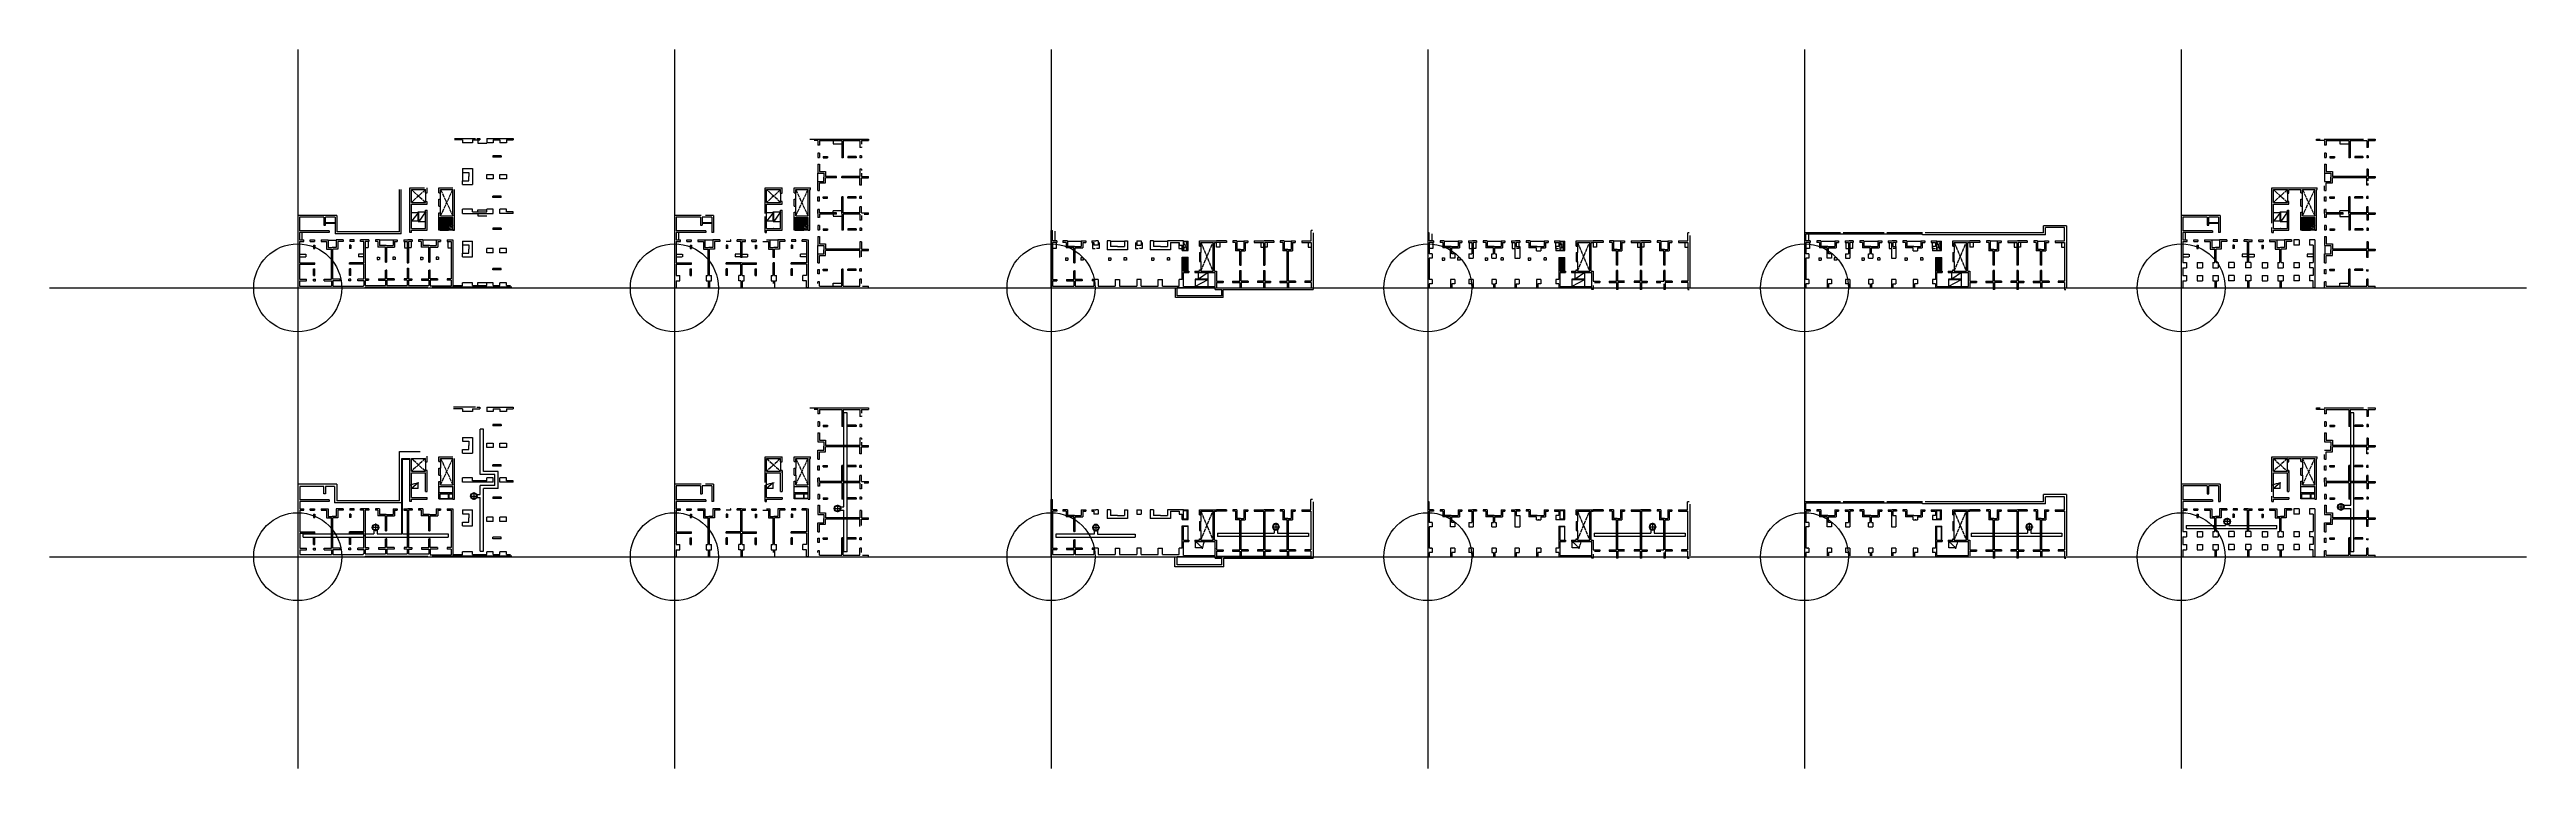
# Model space of a CAD drawing. Header units: millimetres. Extents: x 317501 to 2277231, y -321722 to 1186893.
# Drawn here: x 736723 to 1197007, y 1053165 to 1186893 of the extents above; entities that cross this region are included whole.
import ezdxf
from ezdxf.enums import TextEntityAlignment as Align

# ---------------------------------------------------------------- set-up
doc = ezdxf.new("R2010")
doc.units = ezdxf.units.MM
doc.header["$LTSCALE"] = 57
doc.linetypes.add('XS-지하주차장$0$DDOT', pattern=[14, 12, -1, 0, -1])
doc.linetypes.add('XS-지하주차장$0$HID', pattern=[2.3, 1.5, -0.8])
for name, color, linetype in [('XS-지하주차장$0$DASH', 8, 'Continuous'), ('XS-지하주차장$0$EL7', 7, 'Continuous'), ('XS-지하주차장$0$FP-CORE', 8, 'Continuous'), ('XS-지하주차장$0$OPEN', 9, 'XS-지하주차장$0$DDOT'), ('XS-지하주차장$0$STEEL', 9, 'Continuous'), ('XS-지하주차장$0$W1', 2, 'Continuous'), ('XS-지하주차장$0$W2', 9, 'Continuous'), ('XS-지하주차장$0$집수정-주동', 21, 'Continuous'), ('XS-지하주차장$0$트렌치-주동', 21, 'Continuous')]:
    doc.layers.add(name, color=color, linetype=linetype)
doc.layers.add('XS-지하주차장$0$DEFPOINT', color=144, linetype='Continuous', plot=False)
doc.layers.add('XS-지하주차장$0$PD', color=145, linetype='XS-지하주차장$0$HID', plot=False)
doc.styles.add('XS-지하주차장$0$맑은고딕', font='malgun.ttf')

# ---------------------------------------------------------------- blocks, each defined once
blk = doc.blocks.new('XS-지하주차장$0$집수정-주동')
at = {"layer": 'XS-지하주차장$0$집수정-주동'}
for p, q in [((707, 0), (-707, 0)), ((0, 707), (0, -707))]:
    blk.add_line(p, q, dxfattribs=at)
blk.add_circle((0, 0), 600, dxfattribs=at)
at = {"layer": 'XS-지하주차장$0$집수정-주동', "linetype": 'XS-지하주차장$0$HID'}
blk.add_circle((0, 0), 500, dxfattribs=at)
blk = doc.blocks.new('XS-지하주차장$0$B2-2')
at = {"layer": 'XS-지하주차장$0$EL7'}
for p, q in [((19735, 17620), (19735, 16050)), ((22535, 17675), (22535, 16485)), ((22535, 15165), (22535, 14075))]:
    blk.add_line(p, q, dxfattribs=at)
at = {"layer": 'XS-지하주차장$0$FP-CORE'}
for p, q in [((18368, 13755), (17135, 12680)), ((18368, 12680), (17135, 12680)), ((18368, 12680), (18368, 13755))]:
    blk.add_line(p, q, dxfattribs=at)
blk.add_lwpolyline([(16979, 13383), (17727, 13584), (17739, 13540), (17764, 13640), (17775, 13596), (18524, 13797)], dxfattribs=at)
at = {"layer": 'XS-지하주차장$0$OPEN'}
for p, q in [((19735, 18275), (17135, 15875)), ((17135, 18275), (19735, 15875)), ((22535, 13375), (24835, 18275)), ((22535, 18275), (24835, 13375))]:
    blk.add_line(p, q, dxfattribs=at)
at = {"layer": 'XS-지하주차장$0$STEEL'}
for p, q in [((22235, 11910), (22235, 13075)), ((22265, 11910), (22235, 11910)), ((22265, 11910), (22265, 13075))]:
    blk.add_line(p, q, dxfattribs=at)
at = {"layer": 'XS-지하주차장$0$W1'}
for p, q in [((25145, 27680), (36060, 27680)), ((36060, 27680), (36060, 27380)), ((26635, 27380), (25945, 27380)), ((26635, 27380), (26635, 26565)), ((26935, 26565), (26635, 26565)), ((26935, 25055), (26635, 25055)), ((26635, 25055), (26635, 24255)), ((26635, 24255), (26935, 24255)), ((26635, 23035), (26935, 23035)), ((26635, 23035), (26635, 21355)), ((26935, 27380), (26935, 26565)), ((26935, 27380), (31130, 27380)), ((26935, 25055), (26935, 24255)), ((26935, 23035), (26935, 21655)), ((27635, 24450), (28465, 24450)), ((27635, 24450), (27635, 24200)), ((27635, 24200), (28465, 24200)), ((28465, 24450), (28465, 24200)), ((31130, 27380), (31130, 24200)), ((31380, 24200), (31130, 24200)), ((31380, 27380), (31380, 24200)), ((31380, 27380), (34475, 27380)), ((33775, 24450), (32240, 24450)), ((32240, 24450), (32240, 24200)), ((33775, 24200), (32240, 24200)), ((33775, 24450), (33775, 24200)), ((34475, 27380), (34475, 26080)), ((34775, 26080), (34475, 26080)), ((34475, 24570), (34475, 24170)), ((34775, 24570), (34475, 24570)), ((34775, 24170), (34475, 24170)), ((34775, 27380), (34775, 26700)), ((34775, 27380), (36060, 27380)), ((34775, 26200), (34775, 26080)), ((34775, 24570), (34775, 24170)), ((16835, 13800), (16835, 18575)), ((16835, 18575), (20035, 18575)), ((20035, 17620), (20035, 18575)), ((22235, 18575), (25285, 18575)), ((22235, 17675), (22235, 18575)), ((25285, 18275), (25285, 18575)), ((26635, 21355), (27795, 21355)), ((26635, 18125), (26635, 19805)), ((26635, 19805), (27795, 19805)), ((26935, 21655), (28095, 21655)), ((26935, 18125), (26935, 19505)), ((26935, 19505), (28095, 19505)), ((27795, 21355), (27795, 20580)), ((27795, 19805), (27795, 20580)), ((28095, 21655), (28095, 20705)), ((34475, 20705), (28095, 20705)), ((34475, 20455), (28095, 20455)), ((28095, 19505), (28095, 20455)), ((34475, 22060), (34475, 20705)), ((34775, 22060), (34475, 22060)), ((34475, 19100), (34475, 20455)), ((34775, 19100), (34475, 19100)), ((34775, 22060), (34775, 21800)), ((34775, 21300), (34775, 20705)), ((34775, 20705), (36060, 20705)), ((34775, 19100), (34775, 20455)), ((34775, 20455), (36060, 20455)), ((36060, 20455), (36060, 20705)), ((17135, 15875), (17135, 18275)), ((17135, 18275), (19735, 18275)), ((17135, 15875), (19735, 15875)), ((17135, 11025), (17135, 15575)), ((17135, 15575), (19735, 15575)), ((19735, 17620), (19735, 18275)), ((19735, 17620), (20035, 17620)), ((19735, 15875), (19735, 16050)), ((20035, 16050), (19735, 16050)), ((19735, 12135), (19735, 15575)), ((20035, 16050), (20035, 12135)), ((20035, 15575), (20035, 16050)), ((22235, 17675), (22535, 17675)), ((22235, 15165), (22235, 16485)), ((22235, 16485), (22535, 16485)), ((22235, 15165), (22535, 15165)), ((22235, 13075), (22235, 14075)), ((22235, 14075), (22535, 14075)), ((22535, 18275), (24835, 18275)), ((22535, 17675), (22535, 18275)), ((22535, 15165), (22535, 16485)), ((22535, 13375), (22535, 14075)), ((24835, 13375), (24835, 18275)), ((25135, 10725), (25135, 18275)), ((25135, 18275), (25285, 18275)), ((26635, 18125), (26935, 18125)), ((26635, 16905), (26935, 16905)), ((26635, 16105), (26635, 16905)), ((26935, 16105), (26635, 16105)), ((26935, 14595), (26635, 14595)), ((26635, 13840), (26635, 14595)), ((26635, 13840), (26635, 13085)), ((26935, 16105), (26935, 16905)), ((26935, 13965), (26935, 14595)), ((31130, 13965), (26935, 13965)), ((27635, 16960), (28465, 16960)), ((27635, 16710), (27635, 16960)), ((27635, 16710), (28465, 16710)), ((28465, 16710), (28465, 16960)), ((31130, 13965), (31130, 16960)), ((31380, 16960), (31130, 16960)), ((31380, 13965), (31380, 16960)), ((34475, 13965), (31380, 13965)), ((33775, 16960), (32240, 16960)), ((32240, 16710), (32240, 16960)), ((33775, 16710), (32240, 16710)), ((33775, 16710), (33775, 16960)), ((34475, 16590), (34475, 16990)), ((34775, 16990), (34475, 16990)), ((34775, 16590), (34475, 16590)), ((34775, 15080), (34475, 15080)), ((34475, 13965), (34475, 15080)), ((34775, 16590), (34775, 16990)), ((34775, 13965), (34775, 15080)), ((34775, 13965), (36060, 13965)), ((36060, 13715), (36060, 13965)), ((0, 13475), (0, 0)), ((4950, 13475), (0, 13475)), ((300, 13175), (300, 10575)), ((4850, 13175), (300, 13175)), ((5840, 10575), (300, 10575)), ((5840, 10275), (300, 10275)), ((300, 10275), (300, 8925)), ((4850, 13175), (4850, 11685)), ((4850, 11685), (5150, 11685)), ((6950, 13175), (5150, 13175)), ((5150, 13175), (5150, 11685)), ((7250, 13475), (5750, 13475)), ((5840, 10575), (5840, 10275)), ((6950, 13175), (6950, 10275)), ((7250, 10275), (6950, 10275)), ((7250, 13475), (7250, 10275)), ((16835, 10275), (16835, 13300)), ((16835, 10275), (17135, 10275)), ((17135, 11025), (20035, 11025)), ((17135, 10275), (17135, 10725)), ((17135, 10725), (20035, 10725)), ((19735, 12135), (20035, 12135)), ((20035, 11025), (20035, 10725)), ((22235, 13075), (24835, 13075)), ((22535, 13375), (24835, 13375)), ((24835, 10725), (24835, 13075)), ((24835, 10725), (25135, 10725)), ((26935, 13085), (26635, 13085)), ((26935, 11575), (26635, 11575)), ((26635, 11575), (26635, 10775)), ((26635, 10775), (26935, 10775)), ((26635, 9555), (26935, 9555)), ((26635, 9555), (26635, 7875)), ((31130, 13715), (26935, 13715)), ((26935, 13715), (26935, 13085)), ((26935, 11575), (26935, 10775)), ((26935, 9555), (26935, 8175)), ((27635, 10970), (28465, 10970)), ((27635, 10970), (27635, 10720)), ((27635, 10720), (28465, 10720)), ((28465, 10970), (28465, 10720)), ((31130, 13715), (31130, 10720)), ((31380, 10720), (31130, 10720)), ((34475, 13715), (31380, 13715)), ((31380, 13715), (31380, 10720)), ((33775, 10970), (32240, 10970)), ((32240, 10970), (32240, 10720)), ((33775, 10720), (32240, 10720)), ((33775, 10970), (33775, 10720)), ((34475, 13715), (34475, 12600)), ((34775, 12600), (34475, 12600)), ((34475, 11090), (34475, 10690)), ((34775, 11090), (34475, 11090)), ((34775, 10690), (34475, 10690)), ((34775, 13465), (34775, 12600)), ((34775, 11090), (34775, 10690)), ((35275, 13715), (36060, 13715)), ((300, 8925), (1115, 8925)), ((300, 8625), (1115, 8625)), ((300, 8625), (300, 4630)), ((300, 4630), (3180, 4630)), ((1115, 8625), (1115, 8925)), ((2325, 8625), (2325, 8925)), ((2325, 8925), (3125, 8925)), ((2325, 8625), (3125, 8625)), ((2930, 7925), (2930, 7295)), ((2930, 7925), (3180, 7925)), ((2930, 7295), (3180, 7295)), ((3125, 8925), (3125, 8625)), ((3180, 7925), (3180, 7295)), ((3180, 4380), (3180, 4630)), ((4345, 8925), (4345, 8625)), ((4345, 8925), (5675, 8925)), ((4345, 8625), (5375, 8625)), ((5375, 8625), (5375, 7205)), ((5375, 7205), (6275, 7205)), ((5675, 8925), (5675, 7505)), ((5675, 7505), (6400, 7505)), ((6275, 2285), (6275, 7205)), ((7125, 7505), (6400, 7505)), ((6525, 2285), (6525, 7205)), ((7425, 7205), (6525, 7205)), ((8455, 8925), (7125, 8925)), ((7125, 8925), (7125, 7505)), ((8455, 8625), (7425, 8625)), ((7425, 8625), (7425, 7205)), ((8455, 8925), (8455, 8625)), ((10475, 8625), (9600, 8625)), ((9620, 7925), (9620, 7295)), ((9870, 7925), (9620, 7925)), ((9870, 7295), (9620, 7295)), ((12315, 4630), (9620, 4630)), ((9620, 4380), (9620, 4630)), ((9870, 7925), (9870, 7295)), ((10475, 8925), (10400, 8925)), ((10475, 8625), (10475, 8925)), ((11685, 8625), (11685, 8925)), ((12440, 8925), (11685, 8925)), ((12315, 8625), (11685, 8625)), ((12315, 4630), (12315, 8625)), ((12440, 8925), (13195, 8925)), ((12565, 4630), (12565, 8625)), ((12565, 8625), (13195, 8625)), ((12565, 4630), (15260, 4630)), ((13195, 8625), (13195, 8925)), ((14405, 8625), (14405, 8925)), ((14405, 8925), (15205, 8925)), ((14405, 8625), (15205, 8625)), ((15010, 7925), (15010, 7295)), ((15010, 7925), (15260, 7925)), ((15010, 7295), (15260, 7295)), ((15205, 8925), (15205, 8625)), ((15260, 7925), (15260, 7295)), ((15260, 4380), (15260, 4630)), ((16425, 8625), (17455, 8625)), ((17135, 8925), (17755, 8925)), ((17455, 8625), (17455, 7205)), ((17455, 7205), (18355, 7205)), ((17755, 8925), (17755, 7505)), ((17755, 7505), (18480, 7505)), ((18355, 2285), (18355, 7205)), ((19205, 7505), (18480, 7505)), ((18605, 2285), (18605, 7205)), ((19505, 7205), (18605, 7205)), ((20535, 8925), (19205, 8925)), ((19205, 8925), (19205, 7505)), ((20535, 8625), (19505, 8625)), ((19505, 8625), (19505, 7205)), ((20535, 8925), (20535, 8625)), ((21700, 7925), (21700, 7295)), ((21950, 7925), (21700, 7925)), ((21950, 7295), (21700, 7295)), ((24535, 4630), (21700, 4630)), ((21700, 4380), (21700, 4630)), ((21755, 8925), (21755, 8625)), ((22555, 8925), (21755, 8925)), ((22555, 8625), (21755, 8625)), ((21950, 7925), (21950, 7295)), ((22555, 8625), (22555, 8925)), ((23765, 8625), (23765, 8925)), ((24535, 8925), (23765, 8925)), ((24535, 8625), (23765, 8625)), ((24535, 8925), (24835, 8925)), ((24535, 8625), (24535, 4630)), ((24835, 8925), (24835, 0)), ((26635, 7875), (27795, 7875)), ((26635, 4645), (26635, 6325)), ((26635, 6325), (27795, 6325)), ((26635, 4645), (26935, 4645)), ((26935, 8175), (28095, 8175)), ((26935, 4645), (26935, 6025)), ((26935, 6025), (28095, 6025)), ((27795, 7875), (27795, 7100)), ((27795, 6325), (27795, 7100)), ((28095, 8175), (28095, 7225)), ((34475, 7225), (28095, 7225)), ((34475, 6975), (28095, 6975)), ((28095, 6025), (28095, 6975)), ((34475, 8580), (34475, 7225)), ((34775, 8580), (34475, 8580)), ((34475, 5620), (34475, 6975)), ((34775, 8580), (34775, 7225)), ((34775, 7225), (36060, 7225)), ((34775, 5800), (34775, 6975)), ((34775, 6975), (36060, 6975)), ((36060, 6975), (36060, 7225)), ((0, 0), (300, 0)), ((300, 4380), (3180, 4380)), ((300, 4380), (300, 2285)), ((300, 2285), (1000, 2285)), ((300, 1285), (1000, 1285)), ((300, 1285), (300, 0)), ((1000, 1285), (1000, 2285)), ((2930, 2285), (2930, 3520)), ((2930, 3520), (3180, 3520)), ((2930, 2285), (3180, 2285)), ((3180, 2285), (3180, 3520)), ((5900, 2285), (6275, 2285)), ((5900, 2285), (5900, 1285)), ((5900, 1285), (6275, 1285)), ((6275, 1285), (6275, 0)), ((6525, 2285), (6900, 2285)), ((6525, 1285), (6525, 0)), ((6525, 1285), (6900, 1285)), ((6900, 1285), (6900, 2285)), ((12315, 4380), (9620, 4380)), ((9620, 2285), (9620, 3520)), ((9870, 3520), (9620, 3520)), ((9870, 2285), (9620, 2285)), ((9870, 2285), (9870, 3520)), ((11940, 1285), (11940, 2285)), ((12315, 2285), (11940, 2285)), ((12315, 1285), (11940, 1285)), ((12315, 2285), (12315, 4380)), ((12315, 1285), (12315, 0)), ((12565, 2285), (12565, 4380)), ((12565, 4380), (15260, 4380)), ((12565, 2285), (12940, 2285)), ((12565, 1285), (12940, 1285)), ((12565, 1285), (12565, 0)), ((12940, 1285), (12940, 2285)), ((15010, 2285), (15010, 3520)), ((15010, 3520), (15260, 3520)), ((15010, 2285), (15260, 2285)), ((15260, 2285), (15260, 3520)), ((17980, 2285), (18355, 2285)), ((17980, 2285), (17980, 1285)), ((17980, 1285), (18355, 1285)), ((18355, 1285), (18355, 800)), ((18605, 2285), (18980, 2285)), ((18605, 1285), (18605, 800)), ((18605, 1285), (18980, 1285)), ((18605, 800), (18605, 0)), ((18980, 1285), (18980, 2285)), ((24535, 4380), (21700, 4380)), ((21700, 2285), (21700, 3520)), ((21950, 3520), (21700, 3520)), ((21950, 2285), (21700, 2285)), ((21950, 2285), (21950, 3520)), ((23835, 1285), (23835, 2285)), ((24535, 2285), (23835, 2285)), ((24535, 1285), (23835, 1285)), ((24535, 4380), (24535, 2285)), ((24535, 0), (24535, 1285)), ((26635, 3425), (26935, 3425)), ((26635, 2625), (26635, 3425)), ((26935, 2625), (26635, 2625)), ((26935, 1115), (26635, 1115)), ((26635, 800), (26635, 1115)), ((26935, 2625), (26935, 3425)), ((26935, 300), (26935, 1115)), ((26935, 300), (31130, 300)), ((27635, 3480), (28465, 3480)), ((27635, 3230), (27635, 3480)), ((27635, 3230), (28465, 3230)), ((28465, 3230), (28465, 3480)), ((31130, 300), (31130, 3480)), ((31380, 3480), (31130, 3480)), ((31380, 300), (31380, 3480)), ((31380, 300), (34475, 300)), ((33775, 3480), (32240, 3480)), ((32240, 3230), (32240, 3480)), ((33775, 3230), (32240, 3230)), ((33775, 3230), (33775, 3480)), ((34475, 3110), (34475, 3510)), ((34775, 3510), (34475, 3510)), ((34775, 3110), (34475, 3110)), ((34775, 1600), (34475, 1600)), ((34475, 300), (34475, 1600)), ((34775, 3110), (34775, 3510)), ((34775, 800), (34775, 1600)), ((34975, 300), (36060, 300)), ((36060, 0), (36060, 300)), ((6275, 0), (6525, 0)), ((12565, 0), (12315, 0)), ((24835, 0), (24535, 0)), ((26635, 0), (36060, 0))]:
    blk.add_line(p, q, dxfattribs=at)
at = {"layer": 'XS-지하주차장$0$W2'}
for p, q in [((22250, 11910), (24835, 11910)), ((22250, 10740), (22250, 11910)), ((24835, 10740), (22250, 10740)), ((22440, 11720), (24040, 11720)), ((22440, 10830), (22440, 11720)), ((24040, 10830), (22440, 10830)), ((24040, 10830), (24040, 11720)), ((24130, 11720), (24835, 11720)), ((24130, 10830), (24130, 11720)), ((24835, 10830), (24130, 10830))]:
    blk.add_line(p, q, dxfattribs=at)
at = {"layer": 'XS-지하주차장$0$트렌치-주동'}
for p, q in [((31510, 20705), (31510, 26780)), ((32110, 26780), (31510, 26780)), ((32110, 20705), (32110, 26780)), ((31510, 13965), (31510, 20455)), ((32110, 13965), (32110, 20455)), ((30830, 9260), (31510, 9260)), ((31510, 9260), (31510, 13715)), ((32110, 7225), (32110, 13715)), ((30830, 8660), (31510, 8660)), ((31510, 7225), (31510, 8660)), ((31510, 900), (31510, 6975)), ((32110, 900), (32110, 6975)), ((32110, 900), (31510, 900))]:
    blk.add_line(p, q, dxfattribs=at)
at = {"layer": 'XS-지하주차장$0$트렌치-주동', "linetype": 'XS-지하주차장$0$HID'}
for p, q in [((31785, 20455), (31785, 20705)), ((31835, 20455), (31835, 20705)), ((31785, 13715), (31785, 13965)), ((31835, 13715), (31835, 13965)), ((31785, 6975), (31785, 7225)), ((31835, 6975), (31835, 7225))]:
    blk.add_line(p, q, dxfattribs=at)
at = {"layer": 'XS-지하주차장$0$집수정-주동', "rotation": 90}
blk.add_blockref('XS-지하주차장$0$집수정-주동', (30310, 8960), dxfattribs=at)
at = {"layer": 'XS-지하주차장$0$DEFPOINT', "color": 2, "style": 'XS-지하주차장$0$맑은고딕', "width": 0.8}
for p in [(650, 1385), (6400, 1385), (12440, 1385), (18480, 1385), (24185, 1385)]:
    blk.add_text('1000X1000', height=50, dxfattribs=at).set_placement(p, align=Align.MIDDLE_CENTER)
blk = doc.blocks.new('XS-지하주차장$0$B2-4')
at = {"layer": 'XS-지하주차장$0$EL7'}
for p, q in [((27795, 7755), (27795, 6565)), ((27795, 4900), (27795, 3330))]:
    blk.add_line(p, q, dxfattribs=at)
at = {"layer": 'XS-지하주차장$0$FP-CORE'}
for p, q in [((26850, 1617), (26850, 2850)), ((26850, 2850), (28115, 1617)), ((28115, 1617), (26850, 1617))]:
    blk.add_line(p, q, dxfattribs=at)
blk.add_lwpolyline([(28487, 3006), (28286, 2258), (28330, 2246), (28230, 2221), (28274, 2210), (28073, 1461)], dxfattribs=at)
at = {"layer": 'XS-지하주차장$0$OPEN'}
for p, q in [((27795, 3100), (30095, 8465)), ((27795, 8465), (30095, 3100))]:
    blk.add_line(p, q, dxfattribs=at)
at = {"layer": 'XS-지하주차장$0$STEEL'}
for p, q in [((24595, 5665), (25495, 5665)), ((24595, 5635), (25465, 5635)), ((25465, 3100), (25465, 5635)), ((25495, 3100), (25495, 5665))]:
    blk.add_line(p, q, dxfattribs=at)
at = {"layer": 'XS-지하주차장$0$W1'}
for p, q in [((250, 10205), (0, 10205)), ((0, 10205), (0, 0)), ((250, 8715), (250, 10205)), ((48290, 8715), (48290, 10205)), ((48580, 10205), (48290, 10205)), ((48690, 9755), (48690, 150)), ((1075, 8715), (250, 8715)), ((1075, 8465), (250, 8465)), ((250, 8465), (250, 6350)), ((800, 6350), (250, 6350)), ((250, 5550), (250, 1565)), ((800, 5550), (250, 5550)), ((800, 6350), (800, 5550)), ((1075, 8715), (1075, 8465)), ((3025, 8715), (2295, 8715)), ((2295, 8715), (2295, 8465)), ((2775, 8465), (2295, 8465)), ((2775, 8465), (2775, 7425)), ((4195, 7425), (2775, 7425)), ((3025, 8715), (3025, 7675)), ((4320, 7675), (3025, 7675)), ((4195, 5550), (4195, 7425)), ((4995, 5550), (4195, 5550)), ((4320, 7675), (5615, 7675)), ((4445, 7425), (5865, 7425)), ((4445, 6350), (4445, 7425)), ((4995, 6350), (4445, 6350)), ((4995, 6350), (4995, 5550)), ((5615, 8715), (6345, 8715)), ((5615, 8715), (5615, 7675)), ((5865, 8465), (6345, 8465)), ((5865, 8465), (5865, 7425)), ((6345, 8715), (6345, 8465)), ((7565, 8715), (8320, 8715)), ((7565, 8715), (7565, 8465)), ((7565, 8465), (8195, 8465)), ((7645, 6350), (8195, 6350)), ((7645, 6350), (7645, 5550)), ((7645, 5550), (8445, 5550)), ((8195, 8465), (8195, 6350)), ((9075, 8715), (8320, 8715)), ((8445, 8465), (8445, 5550)), ((9075, 8465), (8445, 8465)), ((9075, 8715), (9075, 8465)), ((11025, 8715), (10295, 8715)), ((10295, 8715), (10295, 8465)), ((10775, 8465), (10295, 8465)), ((10775, 8465), (10775, 7425)), ((12195, 7425), (10775, 7425)), ((11025, 8715), (11025, 7675)), ((12320, 7675), (11025, 7675)), ((11920, 6350), (12195, 6350)), ((11920, 5550), (11920, 6350)), ((11920, 5550), (12720, 5550)), ((12195, 6350), (12195, 7425)), ((12320, 7675), (13615, 7675)), ((12445, 6350), (12445, 7425)), ((12445, 7425), (13865, 7425)), ((12445, 6350), (12720, 6350)), ((12720, 6350), (12720, 5550)), ((13615, 8715), (14345, 8715)), ((13615, 8715), (13615, 7675)), ((13865, 8465), (14345, 8465)), ((13865, 8465), (13865, 7425)), ((14345, 8715), (14345, 8465)), ((15565, 8715), (16320, 8715)), ((15565, 8715), (15565, 8465)), ((15565, 8465), (16195, 8465)), ((16195, 8465), (16195, 5550)), ((16195, 5550), (17075, 5550)), ((17075, 8715), (16320, 8715)), ((16445, 8465), (16445, 7675)), ((17075, 8465), (16445, 8465)), ((16445, 7675), (17075, 7675)), ((17075, 8715), (17075, 8465)), ((17075, 7675), (17075, 5550)), ((19025, 8715), (18295, 8715)), ((18295, 8715), (18295, 8465)), ((18775, 8465), (18295, 8465)), ((18775, 8465), (18775, 7425)), ((20195, 7425), (18775, 7425)), ((19025, 8715), (19025, 7675)), ((20320, 7675), (19025, 7675)), ((20195, 6875), (20195, 7425)), ((20195, 6875), (20995, 6875)), ((20320, 7675), (21615, 7675)), ((20995, 7425), (21865, 7425)), ((20995, 7425), (20995, 6875)), ((21615, 8715), (22345, 8715)), ((21615, 8715), (21615, 7675)), ((21865, 8465), (22345, 8465)), ((21865, 8465), (21865, 7425)), ((22345, 8715), (22345, 8465)), ((23565, 8715), (24595, 8715)), ((23565, 8715), (23565, 8465)), ((23565, 8465), (24345, 8465)), ((24345, 7675), (23795, 7675)), ((23795, 7675), (23795, 6875)), ((24595, 6875), (23795, 6875)), ((24345, 8465), (24345, 7675)), ((24345, 5665), (24345, 1565)), ((24345, 5665), (24595, 5665)), ((24595, 6875), (24595, 8715)), ((24595, 3100), (24595, 5665)), ((27545, 8715), (30745, 8715)), ((27545, 7755), (27545, 8715)), ((27545, 7755), (27795, 7755)), ((27545, 6565), (27545, 4900)), ((27545, 6565), (27795, 6565)), ((27545, 4900), (27795, 4900)), ((27795, 8465), (30095, 8465)), ((27795, 7755), (27795, 8465)), ((27795, 4900), (27795, 6565)), ((30095, 3100), (30095, 8465)), ((30345, 3100), (30345, 8465)), ((30345, 8465), (30745, 8465)), ((32575, 8715), (30745, 8715)), ((32575, 8465), (30745, 8465)), ((32575, 8715), (32575, 8465)), ((34525, 8715), (33795, 8715)), ((33795, 8715), (33795, 8465)), ((34275, 8465), (33795, 8465)), ((34275, 8465), (34275, 6855)), ((35045, 6855), (34275, 6855)), ((34525, 8715), (34525, 7105)), ((35170, 7105), (34525, 7105)), ((35045, 1265), (35045, 6855)), ((35170, 7105), (35815, 7105)), ((35295, 1265), (35295, 6855)), ((35295, 6855), (36065, 6855)), ((35815, 8715), (36545, 8715)), ((35815, 8715), (35815, 7105)), ((36065, 8465), (36545, 8465)), ((36065, 8465), (36065, 6855)), ((36545, 8715), (36545, 8465)), ((37765, 8715), (39570, 8715)), ((37765, 8715), (37765, 8465)), ((37765, 8465), (39445, 8465)), ((39445, 8465), (39445, 1265)), ((41375, 8715), (39570, 8715)), ((39695, 8465), (39695, 1265)), ((41375, 8465), (39695, 8465)), ((41375, 8715), (41375, 8465)), ((43325, 8715), (42595, 8715)), ((42595, 8715), (42595, 8465)), ((43075, 8465), (42595, 8465)), ((43075, 8465), (43075, 6855)), ((43845, 6855), (43075, 6855)), ((43325, 8715), (43325, 7105)), ((43970, 7105), (43325, 7105)), ((43845, 1265), (43845, 6855)), ((43970, 7105), (44615, 7105)), ((44095, 1265), (44095, 6855)), ((44095, 6855), (44865, 6855)), ((44615, 8715), (45345, 8715)), ((44615, 8715), (44615, 7105)), ((44865, 8465), (45345, 8465)), ((44865, 8465), (44865, 6855)), ((45345, 8715), (45345, 8465)), ((46565, 8715), (48290, 8715)), ((46565, 8715), (46565, 8465)), ((46565, 8465), (48290, 8465)), ((48290, 8465), (48290, 1265)), ((250, 0), (0, 0)), ((800, 1565), (250, 1565)), ((800, 765), (250, 765)), ((250, 765), (250, 0)), ((800, 1565), (800, 765)), ((4995, 1565), (4195, 1565)), ((4195, 1565), (4195, 0)), ((4445, 0), (4195, 0)), ((4995, 765), (4445, 765)), ((4445, 765), (4445, 0)), ((4995, 1565), (4995, 765)), ((8445, 1565), (7645, 1565)), ((7645, 1565), (7645, 765)), ((8195, 765), (7645, 765)), ((8195, 765), (8195, 0)), ((8445, 1565), (8445, 0)), ((12720, 1565), (11920, 1565)), ((11920, 1565), (11920, 765)), ((11920, 765), (12195, 765)), ((12195, 765), (12195, 0)), ((12445, 0), (12195, 0)), ((12720, 765), (12445, 765)), ((12445, 765), (12445, 0)), ((12720, 1565), (12720, 765)), ((16995, 1565), (16195, 1565)), ((16195, 1565), (16195, 0)), ((16445, 765), (16445, 0)), ((16445, 765), (16995, 765)), ((16995, 1565), (16995, 765)), ((20995, 1565), (20195, 1565)), ((20195, 1565), (20195, 0)), ((20445, 0), (20195, 0)), ((20995, 765), (20445, 765)), ((20445, 765), (20445, 0)), ((20995, 1565), (20995, 765)), ((24345, 1565), (23795, 1565)), ((23795, 1565), (23795, 765)), ((24345, 765), (23795, 765)), ((24345, 765), (24345, 0)), ((24595, 3100), (25595, 3100)), ((24595, 250), (24595, 2850)), ((24595, 2850), (25595, 2850)), ((24595, 250), (30495, 250)), ((25595, 3100), (25595, 2850)), ((26705, 3100), (27545, 3100)), ((26705, 3100), (26705, 2850)), ((26705, 2850), (30495, 2850)), ((27545, 3330), (27795, 3330)), ((27545, 3100), (27545, 3330)), ((27795, 3100), (27795, 3330)), ((27795, 3100), (30095, 3100)), ((30345, 3100), (30745, 3100)), ((30495, 250), (30495, 2850)), ((30745, 3100), (30745, 1265)), ((30745, 1265), (31990, 1265)), ((30745, 465), (30745, -300)), ((30995, 1015), (31990, 1015)), ((31990, 1265), (31990, 1015)), ((33700, 1265), (35045, 1265)), ((33700, 1265), (33700, 1015)), ((33700, 1015), (35045, 1015)), ((35045, 1015), (35045, -300)), ((36580, 1265), (35295, 1265)), ((36580, 1015), (35295, 1015)), ((35295, 1015), (35295, -300)), ((39445, 1265), (38350, 1265)), ((38350, 1265), (38350, 1015)), ((39445, 1015), (38350, 1015)), ((39445, 1015), (39445, -300)), ((39695, 1265), (40790, 1265)), ((39695, 1015), (39695, -300)), ((39695, 1015), (40790, 1015)), ((40790, 1265), (40790, 1015)), ((42500, 1265), (43845, 1265)), ((42500, 1265), (42500, 1015)), ((42500, 1015), (43295, 1015)), ((43845, 765), (43845, -300)), ((45440, 1265), (44095, 1265)), ((45440, 1015), (44095, 1015)), ((44095, 1015), (44095, -300)), ((45440, 1265), (45440, 1015)), ((48290, 1265), (47150, 1265)), ((47150, 1265), (47150, 1015)), ((48290, 1015), (47150, 1015)), ((48290, 1015), (48290, -300)), ((8195, 0), (8445, 0)), ((16195, 0), (16445, 0)), ((30495, 0), (24345, 0)), ((30495, -300), (30495, 0)), ((30745, -300), (30495, -300)), ((35295, -300), (35045, -300)), ((39695, -300), (39445, -300)), ((44095, -300), (43845, -300)), ((48290, -300), (48580, -300))]:
    blk.add_line(p, q, dxfattribs=at)
at = {"layer": 'XS-지하주차장$0$W2'}
for p, q in [((24595, 8700), (25480, 8700)), ((24595, 8610), (25290, 8610)), ((24595, 7025), (25290, 7025)), ((24595, 6935), (25480, 6935)), ((25290, 7025), (25290, 8610)), ((25480, 6935), (25480, 8700))]:
    blk.add_line(p, q, dxfattribs=at)
at = {"layer": 'XS-지하주차장$0$트렌치-주동'}
for p, q in [((41470, 5040), (41470, 4360)), ((42070, 5040), (42070, 4360)), ((30945, 4360), (35045, 4360)), ((30945, 4360), (30945, 3760)), ((35045, 3760), (30945, 3760)), ((35295, 4360), (39445, 4360)), ((39445, 3760), (35295, 3760)), ((39695, 4360), (41470, 4360)), ((43845, 3760), (39695, 3760)), ((42070, 4360), (43845, 4360)), ((44095, 4360), (47840, 4360)), ((47840, 3760), (44095, 3760)), ((47840, 4360), (47840, 3760))]:
    blk.add_line(p, q, dxfattribs=at)
at = {"layer": 'XS-지하주차장$0$트렌치-주동', "linetype": 'XS-지하주차장$0$HID'}
for p, q in [((35045, 4085), (35295, 4085)), ((35045, 4035), (35295, 4035)), ((39445, 4085), (39695, 4085)), ((39445, 4035), (39695, 4035)), ((43845, 4085), (44095, 4085)), ((43845, 4035), (44095, 4035))]:
    blk.add_line(p, q, dxfattribs=at)
at = {"layer": 'XS-지하주차장$0$집수정-주동', "xscale": -1}
blk.add_blockref('XS-지하주차장$0$집수정-주동', (41770, 5560), dxfattribs=at)
at = {"layer": 'XS-지하주차장$0$DEFPOINT', "color": 1, "style": 'XS-지하주차장$0$맑은고딕', "width": 0.8}
for s, p in [('800X800', (525, 5650)), ('800X800', (4595, 5650)), ('800X800', (8045, 5650)), ('800X800', (12320, 5650)), ('880X2125', (16635, 5650)), ('800X800', (20595, 6975)), ('800X800', (24195, 6975)), ('800X800', (525, 1465)), ('800X800', (4595, 1465)), ('800X800', (8045, 1465)), ('800X800', (12320, 1465)), ('800X800', (16595, 1465)), ('800X800', (20595, 1465)), ('800X800', (24070, 1465))]:
    blk.add_text(s, height=50, dxfattribs=at).set_placement(p, align=Align.MIDDLE_CENTER)
blk = doc.blocks.new('XS-지하주차장$0$B2-5')
at = {"layer": 'XS-지하주차장$0$EL7'}
for p, q in [((27795, 6565), (27795, 7755)), ((27795, 3330), (27795, 4900))]:
    blk.add_line(p, q, dxfattribs=at)
at = {"layer": 'XS-지하주차장$0$FP-CORE'}
for p, q in [((26850, 1617), (26850, 2850)), ((26850, 2850), (28115, 1617)), ((28115, 1617), (26850, 1617))]:
    blk.add_line(p, q, dxfattribs=at)
blk.add_lwpolyline([(28487, 3006), (28286, 2258), (28330, 2246), (28230, 2221), (28274, 2210), (28073, 1461)], dxfattribs=at)
at = {"layer": 'XS-지하주차장$0$OPEN'}
for p, q in [((27795, 8465), (30095, 3100)), ((27795, 3100), (30095, 8465))]:
    blk.add_line(p, q, dxfattribs=at)
at = {"layer": 'XS-지하주차장$0$STEEL'}
for p, q in [((24595, 5665), (25495, 5665)), ((24595, 5635), (25465, 5635)), ((25465, 3100), (25465, 5635)), ((25495, 3100), (25495, 5665))]:
    blk.add_line(p, q, dxfattribs=at)
at = {"layer": 'XS-지하주차장$0$W1'}
for p, q in [((6680, 10205), (0, 10205)), ((0, 10005), (0, 0)), ((21930, 9955), (250, 9955)), ((250, 8715), (250, 9955)), ((14780, 10205), (7180, 10205)), ((21930, 10205), (15280, 10205)), ((21930, 9805), (21930, 9955)), ((44815, 9805), (21930, 9805)), ((44415, 10205), (22430, 10205)), ((44415, 10205), (44415, 11555)), ((48690, 11555), (44415, 11555)), ((44815, 9805), (44815, 11155)), ((48290, 11155), (44815, 11155)), ((48290, 8715), (48290, 11155)), ((48690, 11555), (48690, 150)), ((1075, 8715), (250, 8715)), ((1075, 8465), (250, 8465)), ((250, 8465), (250, 6350)), ((800, 6350), (250, 6350)), ((250, 5550), (250, 1565)), ((800, 5550), (250, 5550)), ((800, 6350), (800, 5550)), ((1075, 8715), (1075, 8465)), ((3025, 8715), (2295, 8715)), ((2295, 8715), (2295, 8465)), ((2775, 8465), (2295, 8465)), ((2775, 8465), (2775, 7425)), ((4195, 7425), (2775, 7425)), ((3025, 8715), (3025, 7675)), ((4320, 7675), (3025, 7675)), ((4195, 5550), (4195, 7425)), ((4995, 5550), (4195, 5550)), ((4320, 7675), (5615, 7675)), ((4445, 7425), (5865, 7425)), ((4445, 6350), (4445, 7425)), ((4995, 6350), (4445, 6350)), ((4995, 6350), (4995, 5550)), ((5615, 8715), (6345, 8715)), ((5615, 8715), (5615, 7675)), ((5865, 8465), (6345, 8465)), ((5865, 8465), (5865, 7425)), ((6345, 8715), (6345, 8465)), ((7565, 8715), (8320, 8715)), ((7565, 8715), (7565, 8465)), ((7565, 8465), (8195, 8465)), ((7645, 6350), (8195, 6350)), ((7645, 6350), (7645, 5550)), ((7645, 5550), (8445, 5550)), ((8195, 8465), (8195, 6350)), ((9075, 8715), (8320, 8715)), ((8445, 8465), (8445, 5550)), ((9075, 8465), (8445, 8465)), ((9075, 8715), (9075, 8465)), ((11025, 8715), (10295, 8715)), ((10295, 8715), (10295, 8465)), ((10775, 8465), (10295, 8465)), ((10775, 8465), (10775, 7425)), ((12195, 7425), (10775, 7425)), ((11025, 8715), (11025, 7675)), ((12320, 7675), (11025, 7675)), ((11920, 6350), (12195, 6350)), ((11920, 5550), (11920, 6350)), ((11920, 5550), (12720, 5550)), ((12195, 6350), (12195, 7425)), ((12320, 7675), (13615, 7675)), ((12445, 6350), (12445, 7425)), ((12445, 7425), (13865, 7425)), ((12445, 6350), (12720, 6350)), ((12720, 6350), (12720, 5550)), ((13615, 8715), (14345, 8715)), ((13615, 8715), (13615, 7675)), ((13865, 8465), (14345, 8465)), ((13865, 8465), (13865, 7425)), ((14345, 8715), (14345, 8465)), ((15565, 8715), (16320, 8715)), ((15565, 8715), (15565, 8465)), ((15565, 8465), (16195, 8465)), ((16195, 8465), (16195, 5550)), ((16195, 5550), (16995, 5550)), ((17075, 8715), (16320, 8715)), ((16445, 8465), (16445, 7675)), ((17075, 8465), (16445, 8465)), ((16445, 7675), (16995, 7675)), ((16995, 7675), (16995, 5550)), ((17075, 8715), (17075, 8465)), ((19025, 8715), (18295, 8715)), ((18295, 8715), (18295, 8465)), ((18775, 8465), (18295, 8465)), ((18775, 8465), (18775, 7425)), ((20195, 7425), (18775, 7425)), ((19025, 8715), (19025, 7675)), ((20320, 7675), (19025, 7675)), ((20195, 6875), (20195, 7425)), ((20195, 6875), (20995, 6875)), ((20320, 7675), (21615, 7675)), ((20995, 7425), (21865, 7425)), ((20995, 7425), (20995, 6875)), ((21615, 8715), (22345, 8715)), ((21615, 8715), (21615, 7675)), ((21865, 8465), (22345, 8465)), ((21865, 8465), (21865, 7425)), ((22345, 8715), (22345, 8465)), ((23565, 8715), (24345, 8715)), ((23565, 8715), (23565, 8465)), ((23565, 8465), (24345, 8465)), ((24345, 7675), (23795, 7675)), ((23795, 7675), (23795, 6875)), ((24595, 6875), (23795, 6875)), ((24345, 8715), (24595, 8715)), ((24345, 8465), (24345, 7675)), ((24345, 5665), (24345, 1565)), ((24345, 5665), (24595, 5665)), ((24595, 6875), (24595, 8715)), ((24595, 3100), (24595, 5665)), ((27545, 8715), (30745, 8715)), ((27545, 7755), (27545, 8715)), ((27545, 7755), (27795, 7755)), ((27545, 6565), (27545, 4900)), ((27545, 6565), (27795, 6565)), ((27545, 4900), (27795, 4900)), ((27795, 8465), (30095, 8465)), ((27795, 7755), (27795, 8465)), ((27795, 4900), (27795, 6565)), ((30095, 3100), (30095, 8465)), ((30345, 3100), (30345, 8465)), ((30345, 8465), (30745, 8465)), ((32575, 8715), (30745, 8715)), ((32575, 8465), (30745, 8465)), ((32575, 8715), (32575, 8465)), ((34525, 8715), (33795, 8715)), ((33795, 8715), (33795, 8465)), ((34275, 8465), (33795, 8465)), ((34275, 8465), (34275, 6855)), ((35045, 6855), (34275, 6855)), ((34525, 8715), (34525, 7105)), ((35170, 7105), (34525, 7105)), ((35045, 1265), (35045, 6855)), ((35170, 7105), (35815, 7105)), ((35295, 1265), (35295, 6855)), ((35295, 6855), (36065, 6855)), ((35815, 8715), (36545, 8715)), ((35815, 8715), (35815, 7105)), ((36065, 8465), (36545, 8465)), ((36065, 8465), (36065, 6855)), ((36545, 8715), (36545, 8465)), ((37765, 8715), (39570, 8715)), ((37765, 8715), (37765, 8465)), ((37765, 8465), (39445, 8465)), ((39445, 8465), (39445, 1265)), ((41375, 8715), (39570, 8715)), ((39695, 8465), (39695, 1265)), ((41375, 8465), (39695, 8465)), ((41375, 8715), (41375, 8465)), ((43325, 8715), (42595, 8715)), ((42595, 8715), (42595, 8465)), ((43075, 8465), (42595, 8465)), ((43075, 8465), (43075, 6855)), ((43845, 6855), (43075, 6855)), ((43325, 8715), (43325, 7105)), ((43970, 7105), (43325, 7105)), ((43845, 1265), (43845, 6855)), ((43970, 7105), (44615, 7105)), ((44095, 1265), (44095, 6855)), ((44095, 6855), (44865, 6855)), ((44615, 8715), (45345, 8715)), ((44615, 8715), (44615, 7105)), ((44865, 8465), (45345, 8465)), ((44865, 8465), (44865, 6855)), ((45345, 8715), (45345, 8465)), ((46565, 8715), (48290, 8715)), ((46565, 8715), (46565, 8465)), ((46565, 8465), (48290, 8465)), ((48290, 8465), (48290, 1265)), ((250, 0), (0, 0)), ((800, 1565), (250, 1565)), ((800, 765), (250, 765)), ((250, 765), (250, 0)), ((800, 1565), (800, 765)), ((4995, 1565), (4195, 1565)), ((4195, 1565), (4195, 150)), ((4995, 765), (4445, 765)), ((4445, 765), (4445, 150)), ((4995, 1565), (4995, 765)), ((8445, 1565), (7645, 1565)), ((7645, 1565), (7645, 765)), ((8195, 765), (7645, 765)), ((8195, 765), (8195, 150)), ((8445, 1565), (8445, 150)), ((12720, 1565), (11920, 1565)), ((11920, 1565), (11920, 765)), ((11920, 765), (12195, 765)), ((12195, 765), (12195, 150)), ((12720, 765), (12445, 765)), ((12445, 765), (12445, 150)), ((12720, 1565), (12720, 765)), ((16995, 1565), (16195, 1565)), ((16195, 1565), (16195, 150)), ((16445, 765), (16445, 150)), ((16445, 765), (16995, 765)), ((16995, 1565), (16995, 765)), ((20995, 1565), (20195, 1565)), ((20195, 1565), (20195, 0)), ((20445, 0), (20195, 0)), ((20995, 765), (20445, 765)), ((20445, 765), (20445, 0)), ((20995, 1565), (20995, 765)), ((24345, 1565), (23795, 1565)), ((23795, 1565), (23795, 765)), ((24345, 765), (23795, 765)), ((24345, 765), (24345, 0)), ((24595, 3100), (25595, 3100)), ((24595, 250), (24595, 2850)), ((24595, 2850), (25595, 2850)), ((24595, 250), (30495, 250)), ((25595, 3100), (25595, 2850)), ((26705, 3100), (27545, 3100)), ((26705, 3100), (26705, 2850)), ((26705, 2850), (30495, 2850)), ((27545, 3330), (27795, 3330)), ((27545, 3100), (27545, 3330)), ((27795, 3100), (27795, 3330)), ((27795, 3100), (30095, 3100)), ((30345, 3100), (30745, 3100)), ((30495, 250), (30495, 2850)), ((30745, 3100), (30745, 1265)), ((30745, 1265), (31990, 1265)), ((30745, 1015), (30745, 150)), ((30745, 1015), (31990, 1015)), ((31990, 1265), (31990, 1015)), ((33700, 1265), (35045, 1265)), ((33700, 1265), (33700, 1015)), ((33700, 1015), (35045, 1015)), ((35045, 1015), (35045, -300)), ((36640, 1265), (35295, 1265)), ((36640, 1015), (35295, 1015)), ((35295, 1015), (35295, -300)), ((36640, 1265), (36640, 1015)), ((39445, 1265), (38350, 1265)), ((38350, 1265), (38350, 1015)), ((39445, 1015), (38350, 1015)), ((39445, 1015), (39445, -300)), ((39695, 1265), (40790, 1265)), ((39695, 1015), (39695, -300)), ((39695, 1015), (40790, 1015)), ((40790, 1265), (40790, 1015)), ((42500, 1265), (43845, 1265)), ((42500, 1265), (42500, 1015)), ((42500, 1015), (43845, 1015)), ((43845, 1015), (43845, -150)), ((45440, 1265), (44095, 1265)), ((45440, 1015), (44095, 1015)), ((44095, 1015), (44095, -150)), ((45440, 1265), (45440, 1015)), ((48290, 1265), (47150, 1265)), ((47150, 1265), (47150, 1015)), ((48290, 1015), (47150, 1015)), ((48290, 1015), (48290, -300)), ((30495, 0), (24345, 0)), ((35295, -300), (35045, -300)), ((39695, -300), (39445, -300)), ((48290, -300), (48580, -300))]:
    blk.add_line(p, q, dxfattribs=at)
at = {"layer": 'XS-지하주차장$0$W2'}
for p, q in [((24595, 8700), (25480, 8700)), ((24595, 8610), (25290, 8610)), ((24595, 7025), (25290, 7025)), ((24595, 6935), (25480, 6935)), ((25290, 7025), (25290, 8610)), ((25480, 6935), (25480, 8700))]:
    blk.add_line(p, q, dxfattribs=at)
at = {"layer": 'XS-지하주차장$0$트렌치-주동'}
for p, q in [((41470, 5040), (41470, 4360)), ((42070, 5040), (42070, 4360)), ((30945, 4360), (35045, 4360)), ((30945, 4360), (30945, 3760)), ((35045, 3760), (30945, 3760)), ((35295, 4360), (39445, 4360)), ((39445, 3760), (35295, 3760)), ((39695, 4360), (41470, 4360)), ((43845, 3760), (39695, 3760)), ((42070, 4360), (43845, 4360)), ((44095, 4360), (47840, 4360)), ((47840, 3760), (44095, 3760)), ((47840, 4360), (47840, 3760))]:
    blk.add_line(p, q, dxfattribs=at)
at = {"layer": 'XS-지하주차장$0$트렌치-주동', "linetype": 'XS-지하주차장$0$HID'}
for p, q in [((35045, 4085), (35295, 4085)), ((35045, 4035), (35295, 4035)), ((39445, 4085), (39695, 4085)), ((39445, 4035), (39695, 4035)), ((43845, 4085), (44095, 4085)), ((43845, 4035), (44095, 4035))]:
    blk.add_line(p, q, dxfattribs=at)
at = {"layer": 'XS-지하주차장$0$집수정-주동', "xscale": -1}
blk.add_blockref('XS-지하주차장$0$집수정-주동', (41770, 5560), dxfattribs=at)
at = {"layer": 'XS-지하주차장$0$DEFPOINT', "color": 1, "style": 'XS-지하주차장$0$맑은고딕', "width": 0.8}
for s, p in [('800X800', (525, 5650)), ('800X800', (4595, 5650)), ('800X800', (8045, 5650)), ('800X800', (12320, 5650)), ('800X2125', (16595, 5650)), ('800X800', (20595, 6975)), ('800X800', (24195, 6975)), ('800X800', (525, 1465)), ('800X800', (4595, 1465)), ('800X800', (8045, 1465)), ('800X800', (12320, 1465)), ('800X800', (16595, 1465)), ('800X800', (20595, 1465)), ('800X800', (24070, 1465))]:
    blk.add_text(s, height=50, dxfattribs=at).set_placement(p, align=Align.MIDDLE_CENTER)
blk = doc.blocks.new('XS-지하주차장$0$B2-6')
at = {"layer": 'XS-지하주차장$0$EL7'}
for p, q in [((19735, 16050), (19735, 17620)), ((22535, 17675), (22535, 16485)), ((22535, 15165), (22535, 14075))]:
    blk.add_line(p, q, dxfattribs=at)
at = {"layer": 'XS-지하주차장$0$FP-CORE'}
for p, q in [((18368, 13755), (17135, 12680)), ((18368, 12680), (17135, 12680)), ((18368, 12680), (18368, 13755))]:
    blk.add_line(p, q, dxfattribs=at)
blk.add_lwpolyline([(16979, 13383), (17727, 13584), (17739, 13540), (17764, 13640), (17775, 13596), (18524, 13797)], dxfattribs=at)
at = {"layer": 'XS-지하주차장$0$OPEN'}
for p, q in [((19735, 18275), (17135, 15875)), ((17135, 18275), (19735, 15875)), ((24835, 18275), (22535, 13375)), ((24835, 13375), (22535, 18275))]:
    blk.add_line(p, q, dxfattribs=at)
at = {"layer": 'XS-지하주차장$0$STEEL'}
for p, q in [((22235, 11910), (22235, 13075)), ((22265, 11910), (22235, 11910)), ((22265, 11910), (22265, 13075))]:
    blk.add_line(p, q, dxfattribs=at)
at = {"layer": 'XS-지하주차장$0$W1'}
for p, q in [((25145, 27680), (25800, 27680)), ((25145, 27380), (25145, 27680)), ((26600, 27680), (33900, 27680)), ((34700, 27680), (36060, 27680)), ((36060, 27680), (36060, 27380)), ((26635, 27380), (25145, 27380)), ((26635, 27380), (26635, 26565)), ((26935, 26565), (26635, 26565)), ((26935, 25055), (26635, 25055)), ((26635, 25055), (26635, 24255)), ((26635, 24255), (26935, 24255)), ((26635, 23035), (26935, 23035)), ((26635, 23035), (26635, 21355)), ((26935, 27380), (26935, 26565)), ((26935, 27380), (31130, 27380)), ((26935, 25055), (26935, 24255)), ((26935, 23035), (26935, 21655)), ((27635, 24450), (28465, 24450)), ((27635, 24450), (27635, 24200)), ((27635, 24200), (28465, 24200)), ((28465, 24450), (28465, 24200)), ((31130, 27380), (31130, 24200)), ((31380, 24200), (31130, 24200)), ((31380, 27380), (31380, 24200)), ((31380, 27380), (34475, 27380)), ((33775, 24450), (32240, 24450)), ((32240, 24450), (32240, 24200)), ((33775, 24200), (32240, 24200)), ((33775, 24450), (33775, 24200)), ((34475, 27380), (34475, 26080)), ((34775, 26080), (34475, 26080)), ((34475, 24570), (34475, 24170)), ((34775, 24570), (34475, 24570)), ((34775, 24170), (34475, 24170)), ((34775, 27380), (34775, 26080)), ((34775, 27380), (36060, 27380)), ((34775, 24570), (34775, 24170)), ((16835, 18575), (25285, 18575)), ((16835, 12050), (16835, 18575)), ((25285, 18275), (25285, 18575)), ((26635, 21355), (27795, 21355)), ((26635, 19805), (27795, 19805)), ((26635, 18125), (26635, 19005)), ((26935, 21655), (28095, 21655)), ((26935, 18125), (26935, 19505)), ((26935, 19505), (28095, 19505)), ((27795, 21355), (27795, 20580)), ((27795, 19805), (27795, 20580)), ((28095, 21655), (28095, 20705)), ((34475, 20705), (28095, 20705)), ((34475, 20455), (28095, 20455)), ((28095, 19505), (28095, 20455)), ((34475, 22060), (34475, 20705)), ((34775, 22060), (34475, 22060)), ((34475, 19100), (34475, 20455)), ((34775, 19100), (34475, 19100)), ((34775, 22060), (34775, 20705)), ((34775, 20705), (36060, 20705)), ((34775, 19900), (34775, 20455)), ((34775, 20455), (36060, 20455)), ((34775, 19100), (34775, 19400)), ((36060, 20705), (36060, 20455)), ((17135, 15875), (17135, 18275)), ((17135, 18275), (19735, 18275)), ((17135, 15875), (19735, 15875)), ((17135, 11025), (17135, 15575)), ((17135, 15575), (19735, 15575)), ((19735, 17620), (19735, 18275)), ((19735, 17620), (20035, 17620)), ((19735, 15875), (19735, 16050)), ((20035, 16050), (19735, 16050)), ((19735, 12135), (19735, 15575)), ((20035, 18275), (22235, 18275)), ((20035, 17620), (20035, 18275)), ((20035, 16050), (20035, 12135)), ((20035, 15575), (20035, 16050)), ((22235, 17675), (22235, 18275)), ((22235, 17675), (22535, 17675)), ((22235, 15165), (22235, 16485)), ((22235, 16485), (22535, 16485)), ((22235, 15165), (22535, 15165)), ((22235, 13075), (22235, 14075)), ((22235, 14075), (22535, 14075)), ((22535, 18275), (24835, 18275)), ((22535, 17675), (22535, 18275)), ((22535, 15165), (22535, 16485)), ((22535, 13375), (22535, 14075)), ((24835, 13375), (24835, 18275)), ((25135, 10725), (25135, 18275)), ((25135, 18275), (25285, 18275)), ((26635, 18125), (26935, 18125)), ((26635, 16905), (26935, 16905)), ((26635, 16105), (26635, 16905)), ((26935, 16105), (26635, 16105)), ((26935, 14595), (26635, 14595)), ((26635, 13840), (26635, 14595)), ((26635, 13840), (26635, 13085)), ((26935, 16105), (26935, 16905)), ((26935, 13965), (26935, 14595)), ((31130, 13965), (26935, 13965)), ((27635, 16960), (28465, 16960)), ((27635, 16710), (27635, 16960)), ((27635, 16710), (28465, 16710)), ((28465, 16710), (28465, 16960)), ((31130, 13965), (31130, 16960)), ((31380, 16960), (31130, 16960)), ((31380, 13965), (31380, 16960)), ((34475, 13965), (31380, 13965)), ((33775, 16960), (32240, 16960)), ((32240, 16710), (32240, 16960)), ((33775, 16710), (32240, 16710)), ((33775, 16710), (33775, 16960)), ((34475, 16590), (34475, 16990)), ((34775, 16990), (34475, 16990)), ((34775, 16590), (34475, 16590)), ((34775, 15080), (34475, 15080)), ((34475, 13965), (34475, 15080)), ((34775, 16590), (34775, 16990)), ((34775, 13965), (34775, 15080)), ((34775, 13965), (36060, 13965)), ((36060, 13965), (36060, 13715)), ((7250, 13475), (0, 13475)), ((0, 13475), (0, 0)), ((300, 13175), (300, 10575)), ((4850, 13175), (300, 13175)), ((5840, 10575), (300, 10575)), ((5840, 10275), (300, 10275)), ((300, 10275), (300, 8925)), ((4850, 13175), (4850, 11685)), ((4850, 11685), (5150, 11685)), ((6950, 13175), (5150, 13175)), ((5150, 11685), (5150, 13175)), ((5840, 10575), (5840, 10275)), ((6950, 13175), (6950, 10275)), ((6950, 10275), (7250, 10275)), ((7250, 13475), (7250, 10275)), ((16835, 10275), (16835, 11250)), ((16835, 10275), (17135, 10275)), ((17135, 11025), (20035, 11025)), ((17135, 10275), (17135, 10725)), ((17135, 10725), (20035, 10725)), ((19735, 12135), (20035, 12135)), ((20035, 11025), (20035, 10725)), ((22235, 13075), (24835, 13075)), ((22535, 13375), (24835, 13375)), ((24835, 10725), (24835, 13075)), ((24835, 10725), (25135, 10725)), ((26935, 13085), (26635, 13085)), ((26935, 11575), (26635, 11575)), ((26635, 11575), (26635, 10775)), ((26635, 10775), (26935, 10775)), ((26635, 9555), (26935, 9555)), ((26635, 9555), (26635, 7875)), ((31130, 13715), (26935, 13715)), ((26935, 13715), (26935, 13085)), ((26935, 11575), (26935, 10775)), ((26935, 9555), (26935, 8175)), ((27635, 10970), (28465, 10970)), ((27635, 10970), (27635, 10720)), ((27635, 10720), (28465, 10720)), ((28465, 10970), (28465, 10720)), ((31130, 13715), (31130, 10720)), ((31380, 10720), (31130, 10720)), ((34475, 13715), (31380, 13715)), ((31380, 13715), (31380, 10720)), ((33775, 10970), (32240, 10970)), ((32240, 10970), (32240, 10720)), ((33775, 10720), (32240, 10720)), ((33775, 10970), (33775, 10720)), ((34475, 13715), (34475, 12600)), ((34775, 12600), (34475, 12600)), ((34475, 11090), (34475, 10690)), ((34775, 11090), (34475, 11090)), ((34775, 10690), (34475, 10690)), ((34775, 13715), (34775, 12600)), ((34775, 13715), (36060, 13715)), ((34775, 11090), (34775, 10690)), ((300, 8925), (1115, 8925)), ((300, 8625), (1115, 8625)), ((300, 8625), (300, 4705)), ((300, 4705), (1000, 4705)), ((1000, 4705), (1000, 3705)), ((1115, 8625), (1115, 8925)), ((2325, 8625), (2325, 8925)), ((2325, 8925), (3125, 8925)), ((2325, 8625), (3125, 8625)), ((2930, 7925), (2930, 7295)), ((2930, 7925), (3180, 7925)), ((2930, 7295), (3180, 7295)), ((2980, 4705), (3980, 4705)), ((2980, 4705), (2980, 3705)), ((3125, 8925), (3125, 8625)), ((3180, 7925), (3180, 7295)), ((3980, 4705), (3980, 3705)), ((4345, 8925), (4345, 8625)), ((4345, 8925), (5675, 8925)), ((4345, 8625), (5375, 8625)), ((5375, 8625), (5375, 7205)), ((5375, 7205), (6275, 7205)), ((5675, 8925), (5675, 7505)), ((5675, 7505), (6400, 7505)), ((5900, 4705), (6275, 4705)), ((5900, 4705), (5900, 3705)), ((6275, 4705), (6275, 7205)), ((7125, 7505), (6400, 7505)), ((6525, 4705), (6525, 7205)), ((7425, 7205), (6525, 7205)), ((6525, 4705), (6900, 4705)), ((6900, 4705), (6900, 3705)), ((8455, 8925), (7125, 8925)), ((7125, 8925), (7125, 7505)), ((8455, 8625), (7425, 8625)), ((7425, 8625), (7425, 7205)), ((8455, 8925), (8455, 8625)), ((9820, 4705), (8820, 4705)), ((8820, 4705), (8820, 3705)), ((9620, 7925), (9620, 7295)), ((9870, 7925), (9620, 7925)), ((9870, 7295), (9620, 7295)), ((9675, 8925), (9675, 8625)), ((10475, 8925), (9675, 8925)), ((10475, 8625), (9675, 8625)), ((9820, 4705), (9820, 3705)), ((9870, 7925), (9870, 7295)), ((10475, 8625), (10475, 8925)), ((11685, 8625), (11685, 8925)), ((12440, 8925), (11685, 8925)), ((12315, 8625), (11685, 8625)), ((12315, 4705), (11940, 4705)), ((11940, 4705), (11940, 3705)), ((12315, 4705), (12315, 8625)), ((12440, 8925), (13195, 8925)), ((12565, 4705), (12565, 8625)), ((12565, 8625), (13195, 8625)), ((12940, 4705), (12565, 4705)), ((12940, 4705), (12940, 3705)), ((13195, 8625), (13195, 8925)), ((14405, 8625), (14405, 8925)), ((14405, 8925), (15205, 8925)), ((14405, 8625), (15205, 8625)), ((15010, 7925), (15010, 7295)), ((15010, 7925), (15260, 7925)), ((15010, 7295), (15260, 7295)), ((15060, 4705), (16060, 4705)), ((15060, 4705), (15060, 3705)), ((15205, 8925), (15205, 8625)), ((15260, 7925), (15260, 7295)), ((16060, 4705), (16060, 3705)), ((16425, 8925), (16425, 8625)), ((16425, 8925), (17755, 8925)), ((16425, 8625), (17455, 8625)), ((17455, 8625), (17455, 7205)), ((17455, 7205), (18355, 7205)), ((17755, 8925), (17755, 7505)), ((17755, 7505), (18480, 7505)), ((17980, 4705), (18355, 4705)), ((17980, 4705), (17980, 3705)), ((18355, 4705), (18355, 7205)), ((19205, 7505), (18480, 7505)), ((19505, 7205), (18605, 7205)), ((18605, 4705), (18605, 7205)), ((18605, 4705), (18980, 4705)), ((18980, 4705), (18980, 3705)), ((20500, 8925), (19205, 8925)), ((19205, 8925), (19205, 7505)), ((20500, 8625), (19505, 8625)), ((19505, 8625), (19505, 7205)), ((20500, 8925), (20500, 8625)), ((21950, 8925), (20950, 8925)), ((20950, 8925), (20950, 7925)), ((21950, 7925), (20950, 7925)), ((20950, 4705), (21950, 4705)), ((20950, 4705), (20950, 3705)), ((21950, 8925), (21950, 7925)), ((21950, 4705), (21950, 3705)), ((24835, 8925), (23835, 8925)), ((23835, 8925), (23835, 7925)), ((24535, 7925), (23835, 7925)), ((23835, 4705), (24535, 4705)), ((23835, 4705), (23835, 3705)), ((24535, 7925), (24535, 4705)), ((24835, 8925), (24835, 0)), ((26635, 7875), (27795, 7875)), ((26635, 4645), (26635, 6325)), ((26635, 6325), (27795, 6325)), ((26635, 4645), (26935, 4645)), ((26935, 8175), (28095, 8175)), ((26935, 4645), (26935, 6025)), ((26935, 6025), (28095, 6025)), ((27795, 7875), (27795, 7100)), ((27795, 6325), (27795, 7100)), ((28095, 8175), (28095, 7225)), ((34475, 7225), (28095, 7225)), ((34475, 6975), (28095, 6975)), ((28095, 6025), (28095, 6975)), ((34475, 8580), (34475, 7225)), ((34775, 8580), (34475, 8580)), ((34475, 5620), (34475, 6975)), ((34775, 5620), (34475, 5620)), ((34775, 8580), (34775, 7225)), ((34775, 7225), (36060, 7225)), ((34775, 5620), (34775, 6975)), ((34775, 6975), (36060, 6975)), ((36060, 7225), (36060, 6975)), ((0, 0), (300, 0)), ((300, 3705), (300, 2285)), ((300, 3705), (1000, 3705)), ((300, 2285), (1000, 2285)), ((300, 1285), (300, 0)), ((300, 1285), (1000, 1285)), ((1000, 2285), (1000, 1285)), ((2980, 3705), (3980, 3705)), ((2980, 2285), (3980, 2285)), ((2980, 2285), (2980, 1285)), ((2980, 1285), (3980, 1285)), ((3980, 2285), (3980, 1285)), ((5900, 3705), (6900, 3705)), ((5900, 2285), (6900, 2285)), ((5900, 2285), (5900, 1285)), ((5900, 1285), (6275, 1285)), ((6275, 1285), (6275, 0)), ((6525, 1285), (6525, 0)), ((6525, 1285), (6900, 1285)), ((6900, 2285), (6900, 1285)), ((9820, 3705), (8820, 3705)), ((9820, 2285), (8820, 2285)), ((8820, 2285), (8820, 1285)), ((9820, 1285), (8820, 1285)), ((9820, 2285), (9820, 1285)), ((12940, 3705), (11940, 3705)), ((12940, 2285), (11940, 2285)), ((11940, 2285), (11940, 1285)), ((12315, 1285), (11940, 1285)), ((12315, 1285), (12315, 0)), ((12565, 1285), (12565, 0)), ((12940, 1285), (12565, 1285)), ((12940, 2285), (12940, 1285)), ((15060, 3705), (16060, 3705)), ((15060, 2285), (16060, 2285)), ((15060, 2285), (15060, 1285)), ((15060, 1285), (16060, 1285)), ((16060, 2285), (16060, 1285)), ((17980, 3705), (18980, 3705)), ((17980, 2285), (18980, 2285)), ((17980, 2285), (17980, 1285)), ((17980, 1285), (18355, 1285)), ((18355, 1285), (18355, 0)), ((18605, 1285), (18605, 0)), ((18605, 1285), (18980, 1285)), ((18980, 2285), (18980, 1285)), ((21950, 3705), (20950, 3705)), ((21950, 2285), (20950, 2285)), ((20950, 2285), (20950, 1285)), ((21950, 1285), (20950, 1285)), ((21950, 2285), (21950, 1285)), ((24535, 3705), (23835, 3705)), ((23835, 2285), (23835, 1285)), ((24535, 2285), (23835, 2285)), ((24535, 1285), (23835, 1285)), ((24535, 3705), (24535, 2285)), ((24535, 0), (24535, 1285)), ((26635, 3425), (26935, 3425)), ((26635, 2625), (26635, 3425)), ((26935, 2625), (26635, 2625)), ((26935, 1115), (26635, 1115)), ((26635, 0), (26635, 1115)), ((26935, 2625), (26935, 3425)), ((26935, 300), (26935, 1115)), ((26935, 300), (31130, 300)), ((27635, 3480), (28465, 3480)), ((27635, 3230), (27635, 3480)), ((27635, 3230), (28465, 3230)), ((28465, 3230), (28465, 3480)), ((31130, 300), (31130, 3480)), ((31380, 3480), (31130, 3480)), ((31380, 300), (31380, 3480)), ((31380, 300), (34475, 300)), ((33775, 3480), (32240, 3480)), ((32240, 3230), (32240, 3480)), ((33775, 3230), (32240, 3230)), ((33775, 3230), (33775, 3480)), ((34475, 3110), (34475, 3400)), ((34775, 3110), (34475, 3110)), ((34775, 1600), (34475, 1600)), ((34475, 300), (34475, 1600)), ((34775, 3110), (34775, 3400)), ((34775, 300), (34775, 1600)), ((34775, 300), (36060, 300)), ((36060, 0), (36060, 300)), ((6275, 0), (6525, 0)), ((12565, 0), (12315, 0)), ((18355, 0), (18605, 0)), ((24835, 0), (24535, 0)), ((26635, 0), (33750, 0)), ((34550, 0), (36060, 0))]:
    blk.add_line(p, q, dxfattribs=at)
at = {"layer": 'XS-지하주차장$0$W2'}
for p, q in [((22250, 11910), (24835, 11910)), ((22250, 10740), (22250, 11910)), ((24835, 10740), (22250, 10740)), ((22440, 11720), (24040, 11720)), ((22440, 10830), (22440, 11720)), ((24040, 10830), (22440, 10830)), ((24040, 10830), (24040, 11720)), ((24130, 11720), (24835, 11720)), ((24130, 10830), (24130, 11720)), ((24835, 10830), (24130, 10830))]:
    blk.add_line(p, q, dxfattribs=at)
at = {"layer": 'XS-지하주차장$0$트렌치-주동'}
for p, q in [((31510, 20705), (31510, 26780)), ((32110, 26780), (31510, 26780)), ((32110, 20705), (32110, 26780)), ((31510, 13965), (31510, 20455)), ((32110, 13965), (32110, 20455)), ((30180, 9560), (31510, 9560)), ((31510, 9560), (31510, 13715)), ((32110, 7225), (32110, 13715)), ((900, 5830), (6275, 5830)), ((900, 5830), (900, 5230)), ((900, 5230), (6275, 5230)), ((6525, 5830), (8245, 5830)), ((6525, 5230), (12315, 5230)), ((8245, 6025), (8245, 5830)), ((8845, 6025), (8845, 5830)), ((8845, 5830), (12315, 5830)), ((12565, 5830), (17755, 5830)), ((12565, 5230), (17755, 5230)), ((17755, 5230), (17755, 5830)), ((30180, 8960), (31510, 8960)), ((31510, 7225), (31510, 8960)), ((31510, 900), (31510, 6975)), ((32110, 900), (32110, 6975)), ((32110, 900), (31510, 900))]:
    blk.add_line(p, q, dxfattribs=at)
at = {"layer": 'XS-지하주차장$0$트렌치-주동', "linetype": 'XS-지하주차장$0$HID'}
for p, q in [((31785, 20455), (31785, 20705)), ((31835, 20455), (31835, 20705)), ((31785, 13715), (31785, 13965)), ((31835, 13715), (31835, 13965)), ((6275, 5555), (6525, 5555)), ((6275, 5505), (6525, 5505)), ((12315, 5555), (12565, 5555)), ((12315, 5505), (12565, 5505)), ((31785, 6975), (31785, 7225)), ((31835, 6975), (31835, 7225))]:
    blk.add_line(p, q, dxfattribs=at)
at = {"layer": 'XS-지하주차장$0$집수정-주동', "rotation": 90}
blk.add_blockref('XS-지하주차장$0$집수정-주동', (29660, 9260), dxfattribs=at)
at = {"layer": 'XS-지하주차장$0$집수정-주동'}
blk.add_blockref('XS-지하주차장$0$집수정-주동', (8545, 6545), dxfattribs=at)
at = {"layer": 'XS-지하주차장$0$DEFPOINT', "color": 2, "style": 'XS-지하주차장$0$맑은고딕', "width": 0.8}
for p in [(21450, 8025), (24235, 8025), (650, 3805), (650, 1385), (3480, 3805), (3480, 1385), (6400, 3805), (6400, 1385), (9320, 3805), (9320, 1385), (12440, 3805), (12440, 1385), (15508, 1385), (15560, 3805), (18480, 3805), (18480, 1385), (21450, 3805), (21450, 1385), (24185, 3805), (24185, 1385)]:
    blk.add_text('1000X1000', height=50, dxfattribs=at).set_placement(p, align=Align.MIDDLE_CENTER)
blk = doc.blocks.new('XS-지하주차장$0$B1-2')
at = {"layer": 'XS-지하주차장$0$DASH'}
h = blk.add_hatch(dxfattribs=at)
h.set_pattern_fill('DASH', color=256, scale=350, angle=180, style=0)
h.set_pattern_definition([(2e-15, (-357891.64, 9798.91), (43.75, 43.75), [43.75, -43.75])])
h.paths.add_polyline_path([(22265, 13075), (24835, 13075), (24835, 11910), (22265, 11910)])
h = blk.add_hatch(dxfattribs=at)
h.set_pattern_fill('DASH', color=256, scale=350, angle=180, style=0)
h.set_pattern_definition([(2e-15, (-357891.64, 8753.91), (43.75, 43.75), [43.75, -43.75])])
h.paths.add_polyline_path([(22440, 11720), (24040, 11720), (24040, 10755), (22440, 10755)])
blk.add_line((22440, 10755), (24040, 10755), dxfattribs=at)
at = {"layer": 'XS-지하주차장$0$DEFPOINT', "color": 1}
for p, q in [((18460, 11025), (18410, 11025)), ((18435, 11000), (18435, 11050))]:
    blk.add_line(p, q, dxfattribs=at)
at = {"layer": 'XS-지하주차장$0$EL7'}
for p, q in [((19735, 17620), (19735, 16050)), ((22535, 16485), (22535, 17675)), ((22535, 14075), (22535, 15165))]:
    blk.add_line(p, q, dxfattribs=at)
at = {"layer": 'XS-지하주차장$0$FP-CORE'}
for p, q in [((18368, 13980), (17135, 13980)), ((18368, 13980), (17135, 12420)), ((18368, 14150), (19735, 14150)), ((18368, 12330), (18368, 14150)), ((18503, 12330), (18503, 14150)), ((19735, 14150), (18503, 12330)), ((18365, 12420), (17135, 12420)), ((18368, 12330), (19735, 12330))]:
    blk.add_line(p, q, dxfattribs=at)
at = {"layer": 'XS-지하주차장$0$OPEN'}
for p, q in [((19735, 15875), (17135, 18275)), ((19735, 18275), (17135, 15875)), ((22535, 13375), (24835, 18275)), ((22535, 18275), (24835, 13375)), ((24130, 11720), (24835, 10830)), ((24835, 11720), (24130, 10830))]:
    blk.add_line(p, q, dxfattribs=at)
at = {"layer": 'XS-지하주차장$0$PD'}
for p, q in [((29485, 27380), (29485, 26785)), ((29485, 26785), (31130, 26785)), ((26665, 19805), (26665, 21355)), ((29485, 14375), (31130, 14375)), ((29485, 13965), (29485, 14375)), ((770, 10275), (770, 8925)), ((29485, 13715), (29485, 13305)), ((29485, 13305), (31130, 13305)), ((300, 6275), (1495, 6275)), ((300, 5765), (1495, 5765)), ((1495, 6275), (1495, 5765)), ((7125, 8895), (5675, 8895)), ((12315, 6275), (11305, 6275)), ((11305, 6275), (11305, 5765)), ((12315, 5765), (11305, 5765)), ((12565, 6275), (13575, 6275)), ((12565, 5765), (13575, 5765)), ((13575, 6275), (13575, 5765)), ((19205, 8895), (17755, 8895)), ((24535, 6275), (23385, 6275)), ((23385, 6275), (23385, 5765)), ((24535, 5765), (23385, 5765)), ((26665, 6325), (26665, 7875)), ((29485, 895), (31130, 895)), ((29485, 300), (29485, 895))]:
    blk.add_line(p, q, dxfattribs=at)
at = {"layer": 'XS-지하주차장$0$STEEL'}
for p, q in [((22235, 11910), (22235, 13075)), ((22265, 11910), (22235, 11910)), ((22265, 11910), (22265, 13075))]:
    blk.add_line(p, q, dxfattribs=at)
at = {"layer": 'XS-지하주차장$0$W1'}
for p, q in [((25145, 27680), (36060, 27680)), ((36060, 27680), (36060, 27380)), ((26635, 27380), (25945, 27380)), ((26635, 27380), (26635, 26565)), ((26935, 26565), (26635, 26565)), ((26935, 25055), (26635, 25055)), ((26635, 25055), (26635, 24255)), ((26635, 24255), (26935, 24255)), ((26635, 23035), (26935, 23035)), ((26635, 23035), (26635, 21355)), ((26935, 27380), (26935, 26565)), ((26935, 27380), (31130, 27380)), ((26935, 25055), (26935, 24255)), ((26935, 23035), (26935, 21655)), ((27635, 24450), (28465, 24450)), ((27635, 24450), (27635, 24200)), ((27635, 24200), (28465, 24200)), ((28465, 24450), (28465, 24200)), ((31130, 27380), (31130, 24200)), ((31380, 24200), (31130, 24200)), ((31380, 27380), (31380, 24200)), ((31380, 27380), (34475, 27380)), ((33775, 24450), (32240, 24450)), ((32240, 24450), (32240, 24200)), ((33775, 24200), (32240, 24200)), ((33775, 24450), (33775, 24200)), ((34475, 27380), (34475, 26080)), ((34775, 26080), (34475, 26080)), ((34475, 24570), (34475, 24170)), ((34775, 24570), (34475, 24570)), ((34775, 24170), (34475, 24170)), ((34775, 27380), (34775, 26700)), ((34775, 27380), (36060, 27380)), ((34775, 26200), (34775, 26080)), ((34775, 24570), (34775, 24170)), ((16835, 13800), (16835, 18575)), ((16835, 18575), (20035, 18575)), ((20035, 17620), (20035, 18575)), ((22235, 18575), (25285, 18575)), ((22235, 17675), (22235, 18575)), ((25285, 18275), (25285, 18575)), ((26635, 21355), (27795, 21355)), ((26635, 18125), (26635, 19805)), ((26635, 19805), (27795, 19805)), ((26935, 21655), (28095, 21655)), ((26935, 18125), (26935, 19505)), ((26935, 19505), (28095, 19505)), ((27795, 21355), (27795, 20580)), ((27795, 19805), (27795, 20580)), ((28095, 21655), (28095, 20705)), ((30130, 20705), (28095, 20705)), ((28095, 19505), (28095, 20455)), ((30130, 20455), (28095, 20455)), ((30130, 20455), (30130, 20705)), ((34475, 20705), (31130, 20705)), ((31130, 20455), (31130, 20705)), ((34475, 20455), (31130, 20455)), ((34475, 22060), (34475, 20705)), ((34775, 22060), (34475, 22060)), ((34475, 19100), (34475, 20455)), ((34775, 19100), (34475, 19100)), ((34775, 22060), (34775, 21800)), ((34775, 21300), (34775, 20705)), ((34775, 20705), (36060, 20705)), ((34775, 19100), (34775, 20455)), ((34775, 20455), (36060, 20455)), ((36060, 20455), (36060, 20705)), ((17135, 15875), (17135, 18275)), ((17135, 18275), (19735, 18275)), ((17135, 15875), (19735, 15875)), ((17135, 11025), (17135, 15575)), ((17135, 15575), (20035, 15575)), ((19735, 17620), (19735, 18275)), ((19735, 17620), (20035, 17620)), ((19735, 15875), (19735, 16050)), ((20035, 16050), (19735, 16050)), ((19735, 11025), (19735, 14465)), ((19735, 14465), (20035, 14465)), ((20035, 15575), (20035, 16050)), ((20035, 10725), (20035, 14465)), ((22235, 17675), (22535, 17675)), ((22235, 15165), (22235, 16485)), ((22235, 16485), (22535, 16485)), ((22235, 15165), (22535, 15165)), ((22235, 13075), (22235, 14075)), ((22235, 14075), (22535, 14075)), ((22535, 18275), (24835, 18275)), ((22535, 17675), (22535, 18275)), ((22535, 15165), (22535, 16485)), ((22535, 13375), (22535, 14075)), ((24835, 13375), (24835, 18275)), ((25135, 10725), (25135, 18275)), ((25135, 18275), (25285, 18275)), ((26635, 18125), (26935, 18125)), ((26635, 16905), (26935, 16905)), ((26635, 16105), (26635, 16905)), ((26935, 16105), (26635, 16105)), ((26935, 14595), (26635, 14595)), ((26635, 13840), (26635, 14595)), ((26635, 13840), (26635, 13085)), ((26935, 16105), (26935, 16905)), ((26935, 13965), (26935, 14595)), ((30130, 13965), (26935, 13965)), ((27635, 16960), (28465, 16960)), ((27635, 16710), (27635, 16960)), ((27635, 16710), (28465, 16710)), ((28465, 16710), (28465, 16960)), ((30130, 13715), (30130, 13965)), ((31130, 13840), (31130, 16960)), ((31380, 16960), (31130, 16960)), ((31130, 13840), (31130, 10720)), ((31380, 13965), (31380, 16960)), ((34475, 13965), (31380, 13965)), ((33775, 16960), (32240, 16960)), ((32240, 16710), (32240, 16960)), ((33775, 16710), (32240, 16710)), ((33775, 16710), (33775, 16960)), ((34475, 16590), (34475, 16990)), ((34775, 16990), (34475, 16990)), ((34775, 16590), (34475, 16590)), ((34775, 15080), (34475, 15080)), ((34475, 13965), (34475, 15080)), ((34775, 16590), (34775, 16990)), ((34775, 13965), (34775, 15080)), ((34775, 13965), (36060, 13965)), ((36060, 13715), (36060, 13965)), ((0, 13475), (0, 0)), ((4950, 13475), (0, 13475)), ((300, 13175), (300, 10575)), ((4850, 13175), (300, 13175)), ((5840, 10575), (300, 10575)), ((5840, 10275), (300, 10275)), ((300, 10275), (300, 8925)), ((4850, 13175), (4850, 11685)), ((4850, 11685), (5150, 11685)), ((6950, 13175), (5150, 13175)), ((5150, 13175), (5150, 11685)), ((7250, 13475), (5750, 13475)), ((5840, 10575), (5840, 10275)), ((6950, 13175), (6950, 10275)), ((7250, 10275), (6950, 10275)), ((7250, 13475), (7250, 10275)), ((16835, 10275), (16835, 13300)), ((16835, 10275), (17135, 10275)), ((17135, 11025), (19735, 11025)), ((17135, 10275), (17135, 10725)), ((17135, 10725), (20035, 10725)), ((22235, 13075), (24835, 13075)), ((22535, 13375), (24835, 13375)), ((24835, 10725), (24835, 13075)), ((24835, 10725), (25135, 10725)), ((26935, 13085), (26635, 13085)), ((26935, 11575), (26635, 11575)), ((26635, 11575), (26635, 10775)), ((26635, 10775), (26935, 10775)), ((26635, 9555), (26935, 9555)), ((26635, 9555), (26635, 7875)), ((30130, 13715), (26935, 13715)), ((26935, 13715), (26935, 13085)), ((26935, 11575), (26935, 10775)), ((26935, 9555), (26935, 8175)), ((27635, 10970), (28465, 10970)), ((27635, 10970), (27635, 10720)), ((27635, 10720), (28465, 10720)), ((28465, 10970), (28465, 10720)), ((31380, 10720), (31130, 10720)), ((34475, 13715), (31380, 13715)), ((31380, 13715), (31380, 10720)), ((33775, 10970), (32240, 10970)), ((32240, 10970), (32240, 10720)), ((33775, 10720), (32240, 10720)), ((33775, 10970), (33775, 10720)), ((34475, 13715), (34475, 12600)), ((34775, 12600), (34475, 12600)), ((34475, 11090), (34475, 10690)), ((34775, 11090), (34475, 11090)), ((34775, 10690), (34475, 10690)), ((34775, 13465), (34775, 12600)), ((34775, 11090), (34775, 10690)), ((35275, 13715), (36060, 13715)), ((300, 8925), (1115, 8925)), ((300, 8625), (1115, 8625)), ((300, 8625), (300, 4630)), ((300, 4630), (3180, 4630)), ((1115, 8625), (1115, 8925)), ((2325, 8625), (2325, 8925)), ((2325, 8925), (3125, 8925)), ((2325, 8625), (3125, 8625)), ((2930, 7925), (2930, 7295)), ((2930, 7925), (3180, 7925)), ((2930, 7295), (3180, 7295)), ((3125, 8925), (3125, 8625)), ((3180, 7925), (3180, 7295)), ((3180, 4380), (3180, 4630)), ((4345, 8925), (4345, 8625)), ((4345, 8925), (5675, 8925)), ((4345, 8625), (5375, 8625)), ((5375, 8625), (5375, 7205)), ((5375, 7205), (6275, 7205)), ((5675, 8925), (5675, 7505)), ((5675, 7505), (6400, 7505)), ((6275, 2285), (6275, 7205)), ((7125, 7505), (6400, 7505)), ((6525, 2285), (6525, 7205)), ((7425, 7205), (6525, 7205)), ((8455, 8925), (7125, 8925)), ((7125, 8925), (7125, 7505)), ((8455, 8625), (7425, 8625)), ((7425, 8625), (7425, 7205)), ((8455, 8925), (8455, 8625)), ((10475, 8625), (9600, 8625)), ((9620, 7925), (9620, 7295)), ((9870, 7925), (9620, 7925)), ((9870, 7295), (9620, 7295)), ((12440, 4630), (9620, 4630)), ((9620, 4380), (9620, 4630)), ((9870, 7925), (9870, 7295)), ((10475, 8925), (10400, 8925)), ((10475, 8625), (10475, 8925)), ((11685, 8625), (11685, 8925)), ((12440, 8925), (11685, 8925)), ((12315, 8625), (11685, 8625)), ((12315, 5630), (12315, 8625)), ((12565, 5630), (12315, 5630)), ((12440, 8925), (13195, 8925)), ((12440, 4630), (15260, 4630)), ((12565, 5630), (12565, 8625)), ((12565, 8625), (13195, 8625)), ((13195, 8625), (13195, 8925)), ((14405, 8625), (14405, 8925)), ((14405, 8925), (15205, 8925)), ((14405, 8625), (15205, 8625)), ((15010, 7925), (15010, 7295)), ((15010, 7925), (15260, 7925)), ((15010, 7295), (15260, 7295)), ((15205, 8925), (15205, 8625)), ((15260, 7925), (15260, 7295)), ((15260, 4380), (15260, 4630)), ((16425, 8625), (17455, 8625)), ((17135, 8925), (17755, 8925)), ((17455, 8625), (17455, 7205)), ((17455, 7205), (18355, 7205)), ((17755, 8925), (17755, 7505)), ((17755, 7505), (18480, 7505)), ((18355, 5630), (18355, 7205)), ((18605, 5630), (18355, 5630)), ((18355, 2285), (18355, 4630)), ((18605, 4630), (18355, 4630)), ((19205, 7505), (18480, 7505)), ((19505, 7205), (18605, 7205)), ((18605, 5630), (18605, 7205)), ((18605, 2285), (18605, 4630)), ((20535, 8925), (19205, 8925)), ((19205, 8925), (19205, 7505)), ((20535, 8625), (19505, 8625)), ((19505, 8625), (19505, 7205)), ((20535, 8925), (20535, 8625)), ((21700, 7925), (21700, 7295)), ((21950, 7925), (21700, 7925)), ((21950, 7295), (21700, 7295)), ((24535, 4630), (21700, 4630)), ((21700, 4380), (21700, 4630)), ((21755, 8925), (21755, 8625)), ((22555, 8925), (21755, 8925)), ((22555, 8625), (21755, 8625)), ((21950, 7925), (21950, 7295)), ((22555, 8625), (22555, 8925)), ((23765, 8625), (23765, 8925)), ((24535, 8925), (23765, 8925)), ((24535, 8625), (23765, 8625)), ((24535, 8925), (24835, 8925)), ((24535, 8625), (24535, 4630)), ((24835, 8925), (24835, 0)), ((26635, 7875), (27795, 7875)), ((26635, 4645), (26635, 6325)), ((26635, 6325), (27795, 6325)), ((26635, 4645), (26935, 4645)), ((26935, 8175), (28095, 8175)), ((26935, 4645), (26935, 6025)), ((26935, 6025), (28095, 6025)), ((27795, 7875), (27795, 7100)), ((27795, 6325), (27795, 7100)), ((28095, 8175), (28095, 7225)), ((34475, 7225), (28095, 7225)), ((34475, 6975), (28095, 6975)), ((28095, 6025), (28095, 6975)), ((34475, 8580), (34475, 7225)), ((34775, 8580), (34475, 8580)), ((34475, 5620), (34475, 6975)), ((34775, 8580), (34775, 7225)), ((34775, 7225), (36060, 7225)), ((34775, 5800), (34775, 6975)), ((34775, 6975), (36060, 6975)), ((36060, 6975), (36060, 7225)), ((0, 0), (300, 0)), ((300, 4380), (3180, 4380)), ((300, 4380), (300, 2285)), ((300, 2285), (1000, 2285)), ((300, 1285), (1000, 1285)), ((300, 1285), (300, 0)), ((1000, 1285), (1000, 2285)), ((2930, 2285), (2930, 3520)), ((2930, 3520), (3180, 3520)), ((2930, 2285), (3180, 2285)), ((3180, 2285), (3180, 3520)), ((5900, 2285), (6275, 2285)), ((5900, 2285), (5900, 1285)), ((5900, 1285), (6275, 1285)), ((6275, 1285), (6275, 0)), ((6525, 2285), (6900, 2285)), ((6525, 1285), (6525, 0)), ((6525, 1285), (6900, 1285)), ((6900, 1285), (6900, 2285)), ((12315, 4380), (9620, 4380)), ((9620, 2285), (9620, 3520)), ((9870, 3520), (9620, 3520)), ((9870, 2285), (9620, 2285)), ((9870, 2285), (9870, 3520)), ((11940, 1285), (11940, 2285)), ((12315, 2285), (11940, 2285)), ((12315, 1285), (11940, 1285)), ((12315, 2285), (12315, 4380)), ((12315, 1285), (12315, 0)), ((12565, 2285), (12565, 4380)), ((12565, 4380), (15260, 4380)), ((12565, 2285), (12940, 2285)), ((12565, 1285), (12940, 1285)), ((12565, 1285), (12565, 0)), ((12940, 1285), (12940, 2285)), ((15010, 2285), (15010, 3520)), ((15010, 3520), (15260, 3520)), ((15010, 2285), (15260, 2285)), ((15260, 2285), (15260, 3520)), ((17980, 2285), (18355, 2285)), ((17980, 2285), (17980, 1285)), ((17980, 1285), (18355, 1285)), ((18355, 1285), (18355, 800)), ((18605, 2285), (18980, 2285)), ((18605, 1285), (18605, 0)), ((18605, 1285), (18980, 1285)), ((18980, 1285), (18980, 2285)), ((24535, 4380), (21700, 4380)), ((21700, 2285), (21700, 3520)), ((21950, 3520), (21700, 3520)), ((21950, 2285), (21700, 2285)), ((21950, 2285), (21950, 3520)), ((23835, 1285), (23835, 2285)), ((24535, 2285), (23835, 2285)), ((24535, 1285), (23835, 1285)), ((24535, 4380), (24535, 2285)), ((24535, 0), (24535, 1285)), ((26635, 3425), (26935, 3425)), ((26635, 2625), (26635, 3425)), ((26935, 2625), (26635, 2625)), ((26935, 1115), (26635, 1115)), ((26635, 800), (26635, 1115)), ((26935, 2625), (26935, 3425)), ((26935, 300), (26935, 1115)), ((26935, 300), (31130, 300)), ((27635, 3480), (28465, 3480)), ((27635, 3230), (27635, 3480)), ((27635, 3230), (28465, 3230)), ((28465, 3230), (28465, 3480)), ((31130, 300), (31130, 3480)), ((31380, 3480), (31130, 3480)), ((31380, 300), (31380, 3480)), ((31380, 300), (34475, 300)), ((33775, 3480), (32240, 3480)), ((32240, 3230), (32240, 3480)), ((33775, 3230), (32240, 3230)), ((33775, 3230), (33775, 3480)), ((34475, 3110), (34475, 3510)), ((34775, 3510), (34475, 3510)), ((34775, 3110), (34475, 3110)), ((34775, 1600), (34475, 1600)), ((34475, 300), (34475, 1600)), ((34775, 3110), (34775, 3510)), ((34775, 800), (34775, 1600)), ((34975, 300), (36060, 300)), ((36060, 0), (36060, 300)), ((6275, 0), (6525, 0)), ((12565, 0), (12315, 0)), ((24835, 0), (24535, 0)), ((26635, 0), (36060, 0))]:
    blk.add_line(p, q, dxfattribs=at)
at = {"layer": 'XS-지하주차장$0$W2'}
for p, q in [((6950, 12070), (5150, 12070)), ((6950, 11980), (5150, 11980)), ((22250, 11910), (24835, 11910)), ((22250, 10740), (22250, 11910)), ((22440, 10740), (22250, 10740)), ((22440, 11720), (24040, 11720)), ((22440, 10740), (22440, 11720)), ((24040, 10740), (24040, 11720)), ((24835, 10740), (24040, 10740)), ((24130, 11720), (24835, 11720)), ((24130, 10830), (24130, 11720)), ((24835, 10830), (24130, 10830))]:
    blk.add_line(p, q, dxfattribs=at)
at = {"layer": 'XS-지하주차장$0$DEFPOINT', "color": 2, "style": 'XS-지하주차장$0$맑은고딕', "width": 0.8}
for p in [(650, 1385), (6400, 1385), (12440, 1385), (18480, 1385), (24185, 1385)]:
    blk.add_text('1000X1000', height=50, dxfattribs=at).set_placement(p, align=Align.MIDDLE_CENTER)
blk = doc.blocks.new('XS-지하주차장$0$B1-4')
at = {"layer": 'XS-지하주차장$0$DASH'}
h = blk.add_hatch(dxfattribs=at)
h.set_pattern_fill('DASH', color=256, scale=350, angle=180, style=0)
h.set_pattern_definition([(2e-15, (-352465.525, 3658.91), (43.75, 43.75), [43.75, -43.75])])
h.paths.add_polyline_path([(25465, 5635), (24595, 5635), (24595, 3100), (25465, 3100)])
at = {"layer": 'XS-지하주차장$0$EL7'}
for p, q in [((27795, 7755), (27795, 6565)), ((27795, 4900), (27795, 3330))]:
    blk.add_line(p, q, dxfattribs=at)
at = {"layer": 'XS-지하주차장$0$FP-CORE'}
for p, q in [((26760, 1617), (26760, 250)), ((29190, 1617), (26760, 1617)), ((29190, 1482), (26760, 1482)), ((29100, 1480), (26760, 250)), ((27370, 1620), (27370, 2850)), ((29190, 2850), (27370, 1620)), ((29100, 1480), (29100, 250)), ((29190, 1482), (29190, 2850))]:
    blk.add_line(p, q, dxfattribs=at)
at = {"layer": 'XS-지하주차장$0$OPEN'}
for p, q in [((25290, 7025), (24595, 8610)), ((25290, 8610), (24595, 7025)), ((27795, 3100), (30095, 8465)), ((27795, 8465), (30095, 3100))]:
    blk.add_line(p, q, dxfattribs=at)
at = {"layer": 'XS-지하주차장$0$PD'}
for p, q in [((720, 10065), (720, 8715)), ((935, 7315), (250, 7315)), ((935, 8465), (935, 7315)), ((2655, 5575), (3095, 5575)), ((2655, 5575), (2655, 5120)), ((2655, 5120), (3095, 5120)), ((3025, 8685), (5615, 8685)), ((3095, 5575), (3095, 5120)), ((5985, 5575), (5545, 5575)), ((5545, 5575), (5545, 5120)), ((5985, 5120), (5545, 5120)), ((5985, 5575), (5985, 5120)), ((7705, 8465), (7705, 7315)), ((7705, 7315), (8195, 7315)), ((8935, 7315), (8445, 7315)), ((8935, 8465), (8935, 7315)), ((10655, 5575), (11095, 5575)), ((10655, 5575), (10655, 5120)), ((10655, 5120), (11095, 5120)), ((11025, 8685), (13615, 8685)), ((11095, 5575), (11095, 5120)), ((13985, 5575), (13545, 5575)), ((13545, 5575), (13545, 5120)), ((13985, 5120), (13545, 5120)), ((13985, 5575), (13985, 5120)), ((15705, 8465), (15705, 7315)), ((15705, 7315), (16195, 7315)), ((16935, 7315), (16445, 7315)), ((16935, 8465), (16935, 7315)), ((18655, 5575), (19095, 5575)), ((18655, 5575), (18655, 5120)), ((18655, 5120), (19095, 5120)), ((19025, 8685), (21615, 8685)), ((19095, 5575), (19095, 5120)), ((21985, 5575), (21545, 5575)), ((21545, 5575), (21545, 5120)), ((21985, 5120), (21545, 5120)), ((21985, 5575), (21985, 5120)), ((23705, 8465), (23705, 7315)), ((23705, 7315), (24345, 7315)), ((30745, 8465), (30745, 7555)), ((31365, 7555), (30745, 7555)), ((31365, 8465), (31365, 7555)), ((35815, 8685), (34525, 8685)), ((38975, 8465), (38975, 7555)), ((38975, 7555), (39445, 7555)), ((40165, 7555), (39695, 7555)), ((40165, 8465), (40165, 7555)), ((43325, 8685), (44615, 8685)), ((47775, 8465), (47775, 7555)), ((47775, 7555), (48340, 7555))]:
    blk.add_line(p, q, dxfattribs=at)
at = {"layer": 'XS-지하주차장$0$STEEL'}
for p, q in [((24595, 5665), (25495, 5665)), ((24595, 5635), (25465, 5635)), ((25465, 3100), (25465, 5635)), ((25495, 3100), (25495, 5665))]:
    blk.add_line(p, q, dxfattribs=at)
at = {"layer": 'XS-지하주차장$0$W1'}
for p, q in [((250, 10205), (0, 10205)), ((0, 10205), (0, 0)), ((250, 8715), (250, 10205)), ((48340, 8715), (48340, 10205)), ((48580, 10205), (48340, 10205)), ((48690, 9755), (48690, 150)), ((1075, 8715), (250, 8715)), ((1075, 8465), (250, 8465)), ((250, 8465), (250, 6350)), ((800, 6350), (250, 6350)), ((250, 5550), (250, 1565)), ((800, 5550), (250, 5550)), ((800, 6350), (800, 5550)), ((1075, 8715), (1075, 8465)), ((3025, 8715), (2295, 8715)), ((2295, 8715), (2295, 8465)), ((2775, 8465), (2295, 8465)), ((2775, 8465), (2775, 7425)), ((4195, 7425), (2775, 7425)), ((3025, 8715), (3025, 7675)), ((4320, 7675), (3025, 7675)), ((4195, 5550), (4195, 7425)), ((4995, 5550), (4195, 5550)), ((4320, 7675), (5615, 7675)), ((4445, 7425), (5865, 7425)), ((4445, 6350), (4445, 7425)), ((4995, 6350), (4445, 6350)), ((4995, 6350), (4995, 5550)), ((5615, 8715), (6345, 8715)), ((5615, 8715), (5615, 7675)), ((5865, 8465), (6345, 8465)), ((5865, 8465), (5865, 7425)), ((6345, 8715), (6345, 8465)), ((7565, 8715), (8320, 8715)), ((7565, 8715), (7565, 8465)), ((7565, 8465), (8195, 8465)), ((7645, 6350), (8195, 6350)), ((7645, 6350), (7645, 5550)), ((7645, 5550), (8445, 5550)), ((8195, 8465), (8195, 6350)), ((9075, 8715), (8320, 8715)), ((8445, 8465), (8445, 5550)), ((9075, 8465), (8445, 8465)), ((9075, 8715), (9075, 8465)), ((11025, 8715), (10295, 8715)), ((10295, 8715), (10295, 8465)), ((10775, 8465), (10295, 8465)), ((10775, 8465), (10775, 7425)), ((12195, 7425), (10775, 7425)), ((11025, 8715), (11025, 7675)), ((12320, 7675), (11025, 7675)), ((11920, 6350), (12195, 6350)), ((11920, 5550), (11920, 6350)), ((11920, 5550), (12720, 5550)), ((12195, 6350), (12195, 7425)), ((12320, 7675), (13615, 7675)), ((12445, 6350), (12445, 7425)), ((12445, 7425), (13865, 7425)), ((12445, 6350), (12720, 6350)), ((12720, 6350), (12720, 5550)), ((13615, 8715), (14345, 8715)), ((13615, 8715), (13615, 7675)), ((13865, 8465), (14345, 8465)), ((13865, 8465), (13865, 7425)), ((14345, 8715), (14345, 8465)), ((15565, 8715), (16320, 8715)), ((15565, 8715), (15565, 8465)), ((15565, 8465), (16195, 8465)), ((16195, 8465), (16195, 5550)), ((16195, 5550), (17075, 5550)), ((17075, 8715), (16320, 8715)), ((16445, 8465), (16445, 7675)), ((17075, 8465), (16445, 8465)), ((16445, 7675), (17075, 7675)), ((17075, 8715), (17075, 8465)), ((17075, 7675), (17075, 5550)), ((19025, 8715), (18295, 8715)), ((18295, 8715), (18295, 8465)), ((18775, 8465), (18295, 8465)), ((18775, 8465), (18775, 7425)), ((20195, 7425), (18775, 7425)), ((19025, 8715), (19025, 7675)), ((20320, 7675), (19025, 7675)), ((20195, 6875), (20195, 7425)), ((20195, 6875), (20995, 6875)), ((20320, 7675), (21615, 7675)), ((20995, 7425), (21865, 7425)), ((20995, 7425), (20995, 6875)), ((21615, 8715), (22345, 8715)), ((21615, 8715), (21615, 7675)), ((21865, 8465), (22345, 8465)), ((21865, 8465), (21865, 7425)), ((22345, 8715), (22345, 8465)), ((23565, 8715), (24595, 8715)), ((23565, 8715), (23565, 8465)), ((23565, 8465), (24345, 8465)), ((24345, 7675), (23795, 7675)), ((23795, 7675), (23795, 6875)), ((24595, 6875), (23795, 6875)), ((24345, 8465), (24345, 7675)), ((24345, 5665), (24345, 1565)), ((24345, 5665), (24595, 5665)), ((24595, 6875), (24595, 8715)), ((24595, 3100), (24595, 5665)), ((27545, 8715), (30745, 8715)), ((27545, 7755), (27545, 8715)), ((27545, 7755), (27795, 7755)), ((27545, 6565), (27545, 4900)), ((27545, 6565), (27795, 6565)), ((27545, 4900), (27795, 4900)), ((27795, 8465), (30095, 8465)), ((27795, 7755), (27795, 8465)), ((27795, 4900), (27795, 6565)), ((30095, 3100), (30095, 8465)), ((30345, 3100), (30345, 8465)), ((30345, 8465), (30745, 8465)), ((32575, 8715), (30745, 8715)), ((32575, 8465), (30745, 8465)), ((32575, 8715), (32575, 8465)), ((34525, 8715), (33795, 8715)), ((33795, 8715), (33795, 8465)), ((34275, 8465), (33795, 8465)), ((34275, 8465), (34275, 6855)), ((35045, 6855), (34275, 6855)), ((34525, 8715), (34525, 7105)), ((35170, 7105), (34525, 7105)), ((35045, 4200), (35045, 6855)), ((35170, 7105), (35815, 7105)), ((35295, 6855), (36065, 6855)), ((35295, 4200), (35295, 6855)), ((35815, 8715), (36545, 8715)), ((35815, 8715), (35815, 7105)), ((36065, 8465), (36545, 8465)), ((36065, 8465), (36065, 6855)), ((36545, 8715), (36545, 8465)), ((37765, 8715), (39570, 8715)), ((37765, 8715), (37765, 8465)), ((37765, 8465), (39445, 8465)), ((39445, 8465), (39445, 4200)), ((41375, 8715), (39570, 8715)), ((39695, 8465), (39695, 4200)), ((41375, 8465), (39695, 8465)), ((41375, 8715), (41375, 8465)), ((43325, 8715), (42595, 8715)), ((42595, 8715), (42595, 8465)), ((43075, 8465), (42595, 8465)), ((43075, 8465), (43075, 6855)), ((43845, 6855), (43075, 6855)), ((43325, 8715), (43325, 7105)), ((43970, 7105), (43325, 7105)), ((43845, 4200), (43845, 6855)), ((43970, 7105), (44615, 7105)), ((44095, 6855), (44865, 6855)), ((44095, 4200), (44095, 6855)), ((44615, 8715), (45345, 8715)), ((44615, 8715), (44615, 7105)), ((44865, 8465), (45345, 8465)), ((44865, 8465), (44865, 6855)), ((45345, 8715), (45345, 8465)), ((46565, 8715), (48340, 8715)), ((46565, 8715), (46565, 8465)), ((46565, 8465), (48340, 8465)), ((48340, 8465), (48340, 1265)), ((250, 0), (0, 0)), ((800, 1565), (250, 1565)), ((800, 765), (250, 765)), ((250, 765), (250, 0)), ((800, 1565), (800, 765)), ((4995, 1565), (4195, 1565)), ((4195, 1565), (4195, 0)), ((4445, 0), (4195, 0)), ((4995, 765), (4445, 765)), ((4445, 765), (4445, 0)), ((4995, 1565), (4995, 765)), ((8445, 1565), (7645, 1565)), ((7645, 1565), (7645, 765)), ((8195, 765), (7645, 765)), ((8195, 765), (8195, 0)), ((8195, 0), (8445, 0)), ((8445, 1565), (8445, 0)), ((12720, 1565), (11920, 1565)), ((11920, 1565), (11920, 765)), ((11920, 765), (12195, 765)), ((12195, 765), (12195, 0)), ((12445, 0), (12195, 0)), ((12720, 765), (12445, 765)), ((12445, 765), (12445, 0)), ((12720, 1565), (12720, 765)), ((16995, 1565), (16195, 1565)), ((16195, 1565), (16195, 0)), ((16195, 0), (16445, 0)), ((16445, 765), (16445, 0)), ((16445, 765), (16995, 765)), ((16995, 1565), (16995, 765)), ((20995, 1565), (20195, 1565)), ((20195, 1565), (20195, 0)), ((20445, 0), (20195, 0)), ((20995, 765), (20445, 765)), ((20445, 765), (20445, 0)), ((20995, 1565), (20995, 765)), ((24345, 1565), (23795, 1565)), ((23795, 1565), (23795, 765)), ((24345, 765), (23795, 765)), ((24345, 765), (24345, 0)), ((24595, 3100), (25595, 3100)), ((24595, 250), (24595, 2850)), ((24595, 2850), (25595, 2850)), ((24595, 250), (30495, 250)), ((25595, 3100), (25595, 2850)), ((26705, 3100), (27545, 3100)), ((26705, 3100), (26705, 2850)), ((26705, 2850), (30495, 2850)), ((27545, 3330), (27795, 3330)), ((27545, 3100), (27545, 3330)), ((27795, 3100), (27795, 3330)), ((27795, 3100), (30095, 3100)), ((30345, 3100), (30745, 3100)), ((30495, 250), (30495, 2850)), ((30745, 3100), (30745, 1265)), ((30745, 1265), (31990, 1265)), ((30745, 465), (30745, -300)), ((30995, 1015), (31990, 1015)), ((31990, 1265), (31990, 1015)), ((33700, 1265), (35045, 1265)), ((33700, 1265), (33700, 1015)), ((33700, 1015), (35045, 1015)), ((35295, 4200), (35045, 4200)), ((35045, 1265), (35045, 3200)), ((35295, 3200), (35045, 3200)), ((35045, 1015), (35045, -300)), ((35295, 1265), (35295, 3200)), ((36580, 1265), (35295, 1265)), ((36580, 1015), (35295, 1015)), ((35295, 1015), (35295, -300)), ((39445, 1265), (38350, 1265)), ((38350, 1265), (38350, 1015)), ((39445, 1015), (38350, 1015)), ((39695, 4200), (39445, 4200)), ((39695, 3200), (39445, 3200)), ((39445, 3200), (39445, 1265)), ((39445, 1015), (39445, -300)), ((39695, 3200), (39695, 1265)), ((39695, 1265), (40790, 1265)), ((39695, 1015), (39695, -300)), ((39695, 1015), (40790, 1015)), ((40790, 1265), (40790, 1015)), ((42500, 1265), (43845, 1265)), ((42500, 1265), (42500, 1015)), ((42500, 1015), (43295, 1015)), ((44095, 4200), (43845, 4200)), ((43845, 1265), (43845, 3200)), ((44095, 3200), (43845, 3200)), ((43845, 765), (43845, -300)), ((44095, 1265), (44095, 3200)), ((45440, 1265), (44095, 1265)), ((45440, 1015), (44095, 1015)), ((44095, 1015), (44095, -300)), ((45440, 1265), (45440, 1015)), ((48340, 1265), (47150, 1265)), ((47150, 1265), (47150, 1015)), ((48340, 1015), (47150, 1015)), ((48340, 1015), (48340, -300)), ((30495, 0), (24345, 0)), ((30495, -300), (30495, 0)), ((30745, -300), (30495, -300)), ((35295, -300), (35045, -300)), ((39695, -300), (39445, -300)), ((44095, -300), (43845, -300)), ((48340, -300), (48580, -300))]:
    blk.add_line(p, q, dxfattribs=at)
at = {"layer": 'XS-지하주차장$0$W2'}
for p, q in [((24595, 8700), (25480, 8700)), ((24595, 8610), (25290, 8610)), ((24595, 7025), (25290, 7025)), ((24595, 6935), (25480, 6935)), ((25290, 7025), (25290, 8610)), ((25480, 6935), (25480, 8700))]:
    blk.add_line(p, q, dxfattribs=at)
at = {"layer": 'XS-지하주차장$0$DEFPOINT', "color": 1, "style": 'XS-지하주차장$0$맑은고딕', "width": 0.8}
for s, p in [('800X800', (525, 5650)), ('800X800', (4595, 5650)), ('800X800', (8045, 5650)), ('800X800', (12320, 5650)), ('880X2125', (16635, 5650)), ('800X800', (20595, 6975)), ('800X800', (24195, 6975)), ('800X800', (525, 1465)), ('800X800', (4595, 1465)), ('800X800', (8045, 1465)), ('800X800', (12320, 1465)), ('800X800', (16595, 1465)), ('800X800', (20595, 1465)), ('800X800', (24070, 1465))]:
    blk.add_text(s, height=50, dxfattribs=at).set_placement(p, align=Align.MIDDLE_CENTER)
blk = doc.blocks.new('XS-지하주차장$0$B1-5')
at = {"layer": 'XS-지하주차장$0$DASH'}
h = blk.add_hatch(dxfattribs=at)
h.set_pattern_fill('DASH', color=256, scale=350, angle=180, style=0)
h.set_pattern_definition([(2e-15, (-352465.525, 3658.91), (43.75, 43.75), [43.75, -43.75])])
h.paths.add_polyline_path([(25465, 5635), (24595, 5635), (24595, 3100), (25465, 3100)])
at = {"layer": 'XS-지하주차장$0$EL7'}
for p, q in [((27795, 7755), (27795, 6565)), ((27795, 4900), (27795, 3330))]:
    blk.add_line(p, q, dxfattribs=at)
at = {"layer": 'XS-지하주차장$0$FP-CORE'}
for p, q in [((26760, 1617), (26760, 250)), ((29190, 1617), (26760, 1617)), ((29190, 1482), (26760, 1482)), ((29100, 1480), (26760, 250)), ((27370, 1620), (27370, 2850)), ((29190, 2850), (27370, 1620)), ((29100, 1480), (29100, 250)), ((29190, 1482), (29190, 2850))]:
    blk.add_line(p, q, dxfattribs=at)
at = {"layer": 'XS-지하주차장$0$OPEN'}
for p, q in [((25290, 7025), (24595, 8610)), ((25290, 8610), (24595, 7025)), ((27795, 3100), (30095, 8465)), ((27795, 8465), (30095, 3100))]:
    blk.add_line(p, q, dxfattribs=at)
at = {"layer": 'XS-지하주차장$0$PD'}
for p, q in [((720, 10065), (720, 8715)), ((935, 7315), (250, 7315)), ((935, 8465), (935, 7315)), ((2655, 5575), (3095, 5575)), ((2655, 5575), (2655, 5120)), ((2655, 5120), (3095, 5120)), ((3025, 8685), (5615, 8685)), ((3095, 5575), (3095, 5120)), ((5985, 5575), (5545, 5575)), ((5545, 5575), (5545, 5120)), ((5985, 5120), (5545, 5120)), ((5985, 5575), (5985, 5120)), ((7705, 8465), (7705, 7315)), ((7705, 7315), (8195, 7315)), ((8935, 7315), (8445, 7315)), ((8935, 8465), (8935, 7315)), ((10655, 5575), (11095, 5575)), ((10655, 5575), (10655, 5120)), ((10655, 5120), (11095, 5120)), ((11025, 8685), (13615, 8685)), ((11095, 5575), (11095, 5120)), ((13985, 5575), (13545, 5575)), ((13545, 5575), (13545, 5120)), ((13985, 5120), (13545, 5120)), ((13985, 5575), (13985, 5120)), ((15705, 8465), (15705, 7315)), ((15705, 7315), (16195, 7315)), ((16935, 7315), (16445, 7315)), ((16935, 8465), (16935, 7315)), ((18655, 5575), (19095, 5575)), ((18655, 5575), (18655, 5120)), ((18655, 5120), (19095, 5120)), ((19025, 8685), (21615, 8685)), ((19095, 5575), (19095, 5120)), ((21985, 5575), (21545, 5575)), ((21545, 5575), (21545, 5120)), ((21985, 5120), (21545, 5120)), ((21985, 5575), (21985, 5120)), ((23705, 8465), (23705, 7315)), ((23705, 7315), (24345, 7315)), ((30745, 8465), (30745, 7555)), ((31365, 7555), (30745, 7555)), ((31365, 8465), (31365, 7555)), ((35815, 8685), (34525, 8685)), ((38975, 8465), (38975, 7555)), ((38975, 7555), (39445, 7555)), ((40165, 7555), (39695, 7555)), ((40165, 8465), (40165, 7555)), ((43325, 8685), (44615, 8685)), ((47775, 8465), (47775, 7555)), ((47775, 7555), (48340, 7555))]:
    blk.add_line(p, q, dxfattribs=at)
at = {"layer": 'XS-지하주차장$0$STEEL'}
for p, q in [((24595, 5665), (25495, 5665)), ((24595, 5635), (25465, 5635)), ((25465, 3100), (25465, 5635)), ((25495, 3100), (25495, 5665))]:
    blk.add_line(p, q, dxfattribs=at)
at = {"layer": 'XS-지하주차장$0$W1'}
for p, q in [((6680, 10205), (0, 10205)), ((0, 10005), (0, 0)), ((21930, 9955), (250, 9955)), ((250, 8715), (250, 9955)), ((14780, 10205), (7180, 10205)), ((21930, 10205), (15280, 10205)), ((21930, 9855), (21930, 9955)), ((44765, 9855), (21930, 9855)), ((44415, 10205), (22430, 10205)), ((44415, 10205), (44415, 11555)), ((48690, 11555), (44415, 11555)), ((44765, 9855), (44765, 11205)), ((48340, 11205), (44765, 11205)), ((48340, 8715), (48340, 11205)), ((48690, 11555), (48690, 150)), ((1075, 8715), (250, 8715)), ((1075, 8465), (250, 8465)), ((250, 8465), (250, 6350)), ((800, 6350), (250, 6350)), ((250, 5550), (250, 1565)), ((800, 5550), (250, 5550)), ((800, 6350), (800, 5550)), ((1075, 8715), (1075, 8465)), ((3025, 8715), (2295, 8715)), ((2295, 8715), (2295, 8465)), ((2775, 8465), (2295, 8465)), ((2775, 8465), (2775, 7425)), ((4195, 7425), (2775, 7425)), ((3025, 8715), (3025, 7675)), ((4320, 7675), (3025, 7675)), ((4195, 5550), (4195, 7425)), ((4995, 5550), (4195, 5550)), ((4320, 7675), (5615, 7675)), ((4445, 7425), (5865, 7425)), ((4445, 6350), (4445, 7425)), ((4995, 6350), (4445, 6350)), ((4995, 6350), (4995, 5550)), ((5615, 8715), (6345, 8715)), ((5615, 8715), (5615, 7675)), ((5865, 8465), (6345, 8465)), ((5865, 8465), (5865, 7425)), ((6345, 8715), (6345, 8465)), ((7565, 8715), (8320, 8715)), ((7565, 8715), (7565, 8465)), ((7565, 8465), (8195, 8465)), ((7645, 6350), (8195, 6350)), ((7645, 6350), (7645, 5550)), ((7645, 5550), (8445, 5550)), ((8195, 8465), (8195, 6350)), ((9075, 8715), (8320, 8715)), ((8445, 8465), (8445, 5550)), ((9075, 8465), (8445, 8465)), ((9075, 8715), (9075, 8465)), ((11025, 8715), (10295, 8715)), ((10295, 8715), (10295, 8465)), ((10775, 8465), (10295, 8465)), ((10775, 8465), (10775, 7425)), ((12195, 7425), (10775, 7425)), ((11025, 8715), (11025, 7675)), ((12320, 7675), (11025, 7675)), ((11920, 6350), (12195, 6350)), ((11920, 5550), (11920, 6350)), ((11920, 5550), (12720, 5550)), ((12195, 6350), (12195, 7425)), ((12320, 7675), (13615, 7675)), ((12445, 6350), (12445, 7425)), ((12445, 7425), (13865, 7425)), ((12445, 6350), (12720, 6350)), ((12720, 6350), (12720, 5550)), ((13615, 8715), (14345, 8715)), ((13615, 8715), (13615, 7675)), ((13865, 8465), (14345, 8465)), ((13865, 8465), (13865, 7425)), ((14345, 8715), (14345, 8465)), ((15565, 8715), (16320, 8715)), ((15565, 8715), (15565, 8465)), ((15565, 8465), (16195, 8465)), ((16195, 8465), (16195, 5550)), ((16195, 5550), (16995, 5550)), ((17075, 8715), (16320, 8715)), ((16445, 8465), (16445, 7675)), ((17075, 8465), (16445, 8465)), ((16445, 7675), (16995, 7675)), ((16995, 7675), (16995, 5550)), ((17075, 8715), (17075, 8465)), ((19025, 8715), (18295, 8715)), ((18295, 8715), (18295, 8465)), ((18775, 8465), (18295, 8465)), ((18775, 8465), (18775, 7425)), ((20195, 7425), (18775, 7425)), ((19025, 8715), (19025, 7675)), ((20320, 7675), (19025, 7675)), ((20195, 6875), (20195, 7425)), ((20195, 6875), (20995, 6875)), ((20320, 7675), (21615, 7675)), ((20995, 7425), (21865, 7425)), ((20995, 7425), (20995, 6875)), ((21615, 8715), (22345, 8715)), ((21615, 8715), (21615, 7675)), ((21865, 8465), (22345, 8465)), ((21865, 8465), (21865, 7425)), ((22345, 8715), (22345, 8465)), ((23565, 8715), (24345, 8715)), ((23565, 8715), (23565, 8465)), ((23565, 8465), (24345, 8465)), ((24345, 7675), (23795, 7675)), ((23795, 7675), (23795, 6875)), ((24595, 6875), (23795, 6875)), ((24345, 8715), (24595, 8715)), ((24345, 8465), (24345, 7675)), ((24345, 5665), (24345, 1565)), ((24345, 5665), (24595, 5665)), ((24595, 6875), (24595, 8715)), ((24595, 3100), (24595, 5665)), ((27545, 8715), (30745, 8715)), ((27545, 7755), (27545, 8715)), ((27545, 7755), (27795, 7755)), ((27545, 6565), (27545, 4900)), ((27545, 6565), (27795, 6565)), ((27545, 4900), (27795, 4900)), ((27795, 8465), (30095, 8465)), ((27795, 7755), (27795, 8465)), ((27795, 4900), (27795, 6565)), ((30095, 3100), (30095, 8465)), ((30345, 3100), (30345, 8465)), ((30345, 8465), (30745, 8465)), ((32575, 8715), (30745, 8715)), ((32575, 8465), (30745, 8465)), ((32575, 8715), (32575, 8465)), ((34525, 8715), (33795, 8715)), ((33795, 8715), (33795, 8465)), ((34275, 8465), (33795, 8465)), ((34275, 8465), (34275, 6855)), ((35045, 6855), (34275, 6855)), ((34525, 8715), (34525, 7105)), ((35170, 7105), (34525, 7105)), ((35045, 4200), (35045, 6855)), ((35170, 7105), (35815, 7105)), ((35295, 6855), (36065, 6855)), ((35295, 4200), (35295, 6855)), ((35815, 8715), (36545, 8715)), ((35815, 8715), (35815, 7105)), ((36065, 8465), (36545, 8465)), ((36065, 8465), (36065, 6855)), ((36545, 8715), (36545, 8465)), ((37765, 8715), (39570, 8715)), ((37765, 8715), (37765, 8465)), ((37765, 8465), (39445, 8465)), ((39445, 8465), (39445, 4200)), ((41375, 8715), (39570, 8715)), ((39695, 8465), (39695, 4200)), ((41375, 8465), (39695, 8465)), ((41375, 8715), (41375, 8465)), ((43325, 8715), (42595, 8715)), ((42595, 8715), (42595, 8465)), ((43075, 8465), (42595, 8465)), ((43075, 8465), (43075, 6855)), ((43845, 6855), (43075, 6855)), ((43325, 8715), (43325, 7105)), ((43970, 7105), (43325, 7105)), ((43845, 4200), (43845, 6855)), ((43970, 7105), (44615, 7105)), ((44095, 6855), (44865, 6855)), ((44095, 4200), (44095, 6855)), ((44615, 8715), (45345, 8715)), ((44615, 8715), (44615, 7105)), ((44865, 8465), (45345, 8465)), ((44865, 8465), (44865, 6855)), ((45345, 8715), (45345, 8465)), ((46565, 8715), (48340, 8715)), ((46565, 8715), (46565, 8465)), ((46565, 8465), (48340, 8465)), ((48340, 8465), (48340, 1265)), ((250, 0), (0, 0)), ((800, 1565), (250, 1565)), ((800, 765), (250, 765)), ((250, 765), (250, 0)), ((800, 1565), (800, 765)), ((4995, 1565), (4195, 1565)), ((4195, 1565), (4195, 150)), ((4995, 765), (4445, 765)), ((4445, 765), (4445, 150)), ((4995, 1565), (4995, 765)), ((8445, 1565), (7645, 1565)), ((7645, 1565), (7645, 765)), ((8195, 765), (7645, 765)), ((8195, 765), (8195, 150)), ((8445, 1565), (8445, 150)), ((12720, 1565), (11920, 1565)), ((11920, 1565), (11920, 765)), ((11920, 765), (12195, 765)), ((12195, 765), (12195, 150)), ((12720, 765), (12445, 765)), ((12445, 765), (12445, 150)), ((12720, 1565), (12720, 765)), ((16995, 1565), (16195, 1565)), ((16195, 1565), (16195, 150)), ((16445, 765), (16445, 150)), ((16445, 765), (16995, 765)), ((16995, 1565), (16995, 765)), ((20995, 1565), (20195, 1565)), ((20195, 1565), (20195, 0)), ((20445, 0), (20195, 0)), ((20995, 765), (20445, 765)), ((20445, 765), (20445, 0)), ((20995, 1565), (20995, 765)), ((24345, 1565), (23795, 1565)), ((23795, 1565), (23795, 765)), ((24345, 765), (23795, 765)), ((24345, 765), (24345, 0)), ((24595, 3100), (25595, 3100)), ((24595, 250), (24595, 2850)), ((24595, 2850), (25595, 2850)), ((24595, 250), (30495, 250)), ((25595, 3100), (25595, 2850)), ((26705, 3100), (27545, 3100)), ((26705, 3100), (26705, 2850)), ((26705, 2850), (30495, 2850)), ((27545, 3330), (27795, 3330)), ((27545, 3100), (27545, 3330)), ((27795, 3100), (27795, 3330)), ((27795, 3100), (30095, 3100)), ((30345, 3100), (30745, 3100)), ((30495, 250), (30495, 2850)), ((30745, 3100), (30745, 1265)), ((30745, 1265), (31990, 1265)), ((30745, 1015), (30745, 150)), ((30745, 1015), (31990, 1015)), ((31990, 1265), (31990, 1015)), ((33700, 1265), (35045, 1265)), ((33700, 1265), (33700, 1015)), ((33700, 1015), (35045, 1015)), ((35295, 4200), (35045, 4200)), ((35045, 1265), (35045, 3200)), ((35295, 3200), (35045, 3200)), ((35045, 1015), (35045, -300)), ((35295, 1265), (35295, 3200)), ((36640, 1265), (35295, 1265)), ((36640, 1015), (35295, 1015)), ((35295, 1015), (35295, -300)), ((36640, 1265), (36640, 1015)), ((39445, 1265), (38350, 1265)), ((38350, 1265), (38350, 1015)), ((39445, 1015), (38350, 1015)), ((39695, 4200), (39445, 4200)), ((39695, 3200), (39445, 3200)), ((39445, 3200), (39445, 1265)), ((39445, 1015), (39445, -300)), ((39695, 3200), (39695, 1265)), ((39695, 1265), (40790, 1265)), ((39695, 1015), (39695, -300)), ((39695, 1015), (40790, 1015)), ((40790, 1265), (40790, 1015)), ((42500, 1265), (43845, 1265)), ((42500, 1265), (42500, 1015)), ((42500, 1015), (43845, 1015)), ((44095, 4200), (43845, 4200)), ((43845, 1265), (43845, 3200)), ((44095, 3200), (43845, 3200)), ((43845, 1015), (43845, -150)), ((44095, 1265), (44095, 3200)), ((45440, 1265), (44095, 1265)), ((45440, 1015), (44095, 1015)), ((44095, 1015), (44095, -150)), ((45440, 1265), (45440, 1015)), ((48340, 1265), (47150, 1265)), ((47150, 1265), (47150, 1015)), ((48340, 1015), (47150, 1015)), ((48340, 1015), (48340, -300)), ((30495, 0), (24345, 0)), ((35295, -300), (35045, -300)), ((39695, -300), (39445, -300)), ((48340, -300), (48580, -300))]:
    blk.add_line(p, q, dxfattribs=at)
at = {"layer": 'XS-지하주차장$0$W2'}
for p, q in [((24595, 8700), (25480, 8700)), ((24595, 8610), (25290, 8610)), ((24595, 7025), (25290, 7025)), ((24595, 6935), (25480, 6935)), ((25290, 7025), (25290, 8610)), ((25480, 6935), (25480, 8700))]:
    blk.add_line(p, q, dxfattribs=at)
at = {"layer": 'XS-지하주차장$0$DEFPOINT', "color": 1, "style": 'XS-지하주차장$0$맑은고딕', "width": 0.8}
for s, p in [('800X800', (525, 5650)), ('800X800', (4595, 5650)), ('800X800', (8045, 5650)), ('800X800', (12320, 5650)), ('800X2125', (16595, 5650)), ('800X800', (20595, 6975)), ('800X800', (24195, 6975)), ('800X800', (525, 1465)), ('800X800', (4595, 1465)), ('800X800', (8045, 1465)), ('800X800', (12320, 1465)), ('800X800', (16595, 1465)), ('800X800', (20595, 1465)), ('800X800', (24070, 1465))]:
    blk.add_text(s, height=50, dxfattribs=at).set_placement(p, align=Align.MIDDLE_CENTER)
blk = doc.blocks.new('XS-지하주차장$0$B1-6')
at = {"layer": 'XS-지하주차장$0$DASH'}
h = blk.add_hatch(dxfattribs=at)
h.set_pattern_fill('DASH', color=256, scale=350, angle=180, style=0)
h.set_pattern_definition([(2e-15, (-357891.64, 9798.91), (43.75, 43.75), [43.75, -43.75])])
h.paths.add_polyline_path([(22265, 13075), (24835, 13075), (24835, 11910), (22265, 11910)])
h = blk.add_hatch(dxfattribs=at)
h.set_pattern_fill('DASH', color=256, scale=350, angle=180, style=0)
h.set_pattern_definition([(2e-15, (-357891.64, 8753.91), (43.75, 43.75), [43.75, -43.75])])
h.paths.add_polyline_path([(22440, 11720), (24040, 11720), (24040, 10755), (22440, 10755)])
at = {"layer": 'XS-지하주차장$0$DEFPOINT', "color": 1}
for p, q in [((18460, 11025), (18410, 11025)), ((18435, 11000), (18435, 11050))]:
    blk.add_line(p, q, dxfattribs=at)
at = {"layer": 'XS-지하주차장$0$EL7'}
for p, q in [((19735, 17620), (19735, 16050)), ((22535, 16485), (22535, 17675)), ((22535, 14075), (22535, 15165))]:
    blk.add_line(p, q, dxfattribs=at)
at = {"layer": 'XS-지하주차장$0$FP-CORE'}
for p, q in [((18368, 13980), (17135, 13980)), ((18368, 13980), (17135, 12420)), ((18368, 14150), (19735, 14150)), ((18368, 12330), (18368, 14150)), ((18503, 12330), (18503, 14150)), ((19735, 14150), (18503, 12330)), ((18365, 12420), (17135, 12420)), ((18368, 12330), (19735, 12330))]:
    blk.add_line(p, q, dxfattribs=at)
at = {"layer": 'XS-지하주차장$0$OPEN'}
for p, q in [((19735, 15875), (17135, 18275)), ((19735, 18275), (17135, 15875)), ((22535, 13375), (24835, 18275)), ((22535, 18275), (24835, 13375)), ((24130, 11720), (24835, 10830)), ((24835, 11720), (24130, 10830))]:
    blk.add_line(p, q, dxfattribs=at)
at = {"layer": 'XS-지하주차장$0$PD'}
for p, q in [((29485, 27380), (29485, 26785)), ((29485, 26785), (31130, 26785)), ((26665, 19805), (26665, 21355)), ((29485, 14375), (31130, 14375)), ((29485, 13965), (29485, 14375)), ((770, 10275), (770, 8925)), ((29485, 13715), (29485, 13280)), ((29485, 13280), (31130, 13280)), ((300, 6275), (1495, 6275)), ((300, 5765), (1495, 5765)), ((1495, 6275), (1495, 5765)), ((7125, 8895), (5675, 8895)), ((12315, 6275), (11305, 6275)), ((11305, 6275), (11305, 5765)), ((12315, 5765), (11305, 5765)), ((12565, 6275), (13575, 6275)), ((12565, 5765), (13575, 5765)), ((13575, 6275), (13575, 5765)), ((19205, 8895), (17755, 8895)), ((24535, 6275), (23385, 6275)), ((23385, 6275), (23385, 5765)), ((24535, 5765), (23385, 5765)), ((26665, 7875), (26665, 6325)), ((29485, 895), (31130, 895)), ((29485, 300), (29485, 895))]:
    blk.add_line(p, q, dxfattribs=at)
at = {"layer": 'XS-지하주차장$0$STEEL'}
for p, q in [((22235, 11910), (22235, 13075)), ((22265, 11910), (22235, 11910)), ((22265, 11910), (22265, 13075)), ((22440, 10725), (22440, 10755)), ((22440, 10755), (24040, 10755)), ((24040, 10725), (22440, 10725)), ((24040, 10755), (24040, 10725))]:
    blk.add_line(p, q, dxfattribs=at)
at = {"layer": 'XS-지하주차장$0$W1'}
for p, q in [((25145, 27380), (25145, 27680)), ((25145, 27680), (25800, 27680)), ((26600, 27680), (33900, 27680)), ((34700, 27680), (36060, 27680)), ((36060, 27680), (36060, 27380)), ((26635, 27380), (25145, 27380)), ((26635, 27380), (26635, 26565)), ((26935, 26565), (26635, 26565)), ((26935, 25055), (26635, 25055)), ((26635, 25055), (26635, 24255)), ((26635, 24255), (26935, 24255)), ((26635, 23035), (26935, 23035)), ((26635, 23035), (26635, 21355)), ((26935, 27380), (26935, 26565)), ((26935, 27380), (31130, 27380)), ((26935, 25055), (26935, 24255)), ((26935, 23035), (26935, 21655)), ((27635, 24450), (28465, 24450)), ((27635, 24450), (27635, 24200)), ((27635, 24200), (28465, 24200)), ((28465, 24450), (28465, 24200)), ((31130, 27380), (31130, 24200)), ((31380, 24200), (31130, 24200)), ((31380, 27380), (31380, 24200)), ((31380, 27380), (34475, 27380)), ((33775, 24450), (32240, 24450)), ((32240, 24450), (32240, 24200)), ((33775, 24200), (32240, 24200)), ((33775, 24450), (33775, 24200)), ((34475, 27380), (34475, 26080)), ((34775, 26080), (34475, 26080)), ((34475, 24570), (34475, 24170)), ((34775, 24570), (34475, 24570)), ((34775, 24170), (34475, 24170)), ((34775, 27380), (34775, 26080)), ((34775, 27380), (36060, 27380)), ((34775, 24570), (34775, 24170)), ((16835, 12050), (16835, 18575)), ((16835, 18575), (25285, 18575)), ((25285, 18275), (25285, 18575)), ((26635, 21355), (27795, 21355)), ((26635, 19805), (27795, 19805)), ((26635, 18125), (26635, 19005)), ((26935, 21655), (28095, 21655)), ((26935, 18125), (26935, 19505)), ((26935, 19505), (28095, 19505)), ((27795, 21355), (27795, 20580)), ((27795, 19805), (27795, 20580)), ((28095, 21655), (28095, 20705)), ((34475, 20705), (28095, 20705)), ((34475, 20455), (28095, 20455)), ((28095, 19505), (28095, 20455)), ((34475, 22060), (34475, 20705)), ((34775, 22060), (34475, 22060)), ((34475, 19100), (34475, 20455)), ((34775, 19100), (34475, 19100)), ((34775, 22060), (34775, 20705)), ((34775, 20705), (36060, 20705)), ((34775, 19900), (34775, 20455)), ((34775, 20455), (36060, 20455)), ((34775, 19100), (34775, 19400)), ((36060, 20705), (36060, 20455)), ((17135, 15875), (17135, 18275)), ((17135, 18275), (19735, 18275)), ((17135, 15875), (19735, 15875)), ((17135, 11025), (17135, 15575)), ((17135, 15575), (20035, 15575)), ((19735, 17620), (19735, 18275)), ((19735, 17620), (20035, 17620)), ((19735, 15875), (19735, 16050)), ((20035, 16050), (19735, 16050)), ((19735, 11025), (19735, 14465)), ((19735, 14465), (20035, 14465)), ((20035, 18275), (22235, 18275)), ((20035, 17620), (20035, 18275)), ((20035, 15575), (20035, 16050)), ((20035, 10725), (20035, 14465)), ((22235, 17675), (22235, 18275)), ((22235, 17675), (22535, 17675)), ((22235, 15165), (22235, 16485)), ((22235, 16485), (22535, 16485)), ((22235, 15165), (22535, 15165)), ((22235, 13075), (22235, 14075)), ((22235, 14075), (22535, 14075)), ((22535, 18275), (24835, 18275)), ((22535, 17675), (22535, 18275)), ((22535, 15165), (22535, 16485)), ((22535, 13375), (22535, 14075)), ((24835, 13375), (24835, 18275)), ((25135, 10725), (25135, 18275)), ((25135, 18275), (25285, 18275)), ((26635, 18125), (26935, 18125)), ((26635, 16905), (26935, 16905)), ((26635, 16105), (26635, 16905)), ((26935, 16105), (26635, 16105)), ((26935, 14595), (26635, 14595)), ((26635, 13840), (26635, 14595)), ((26635, 13840), (26635, 13085)), ((26935, 16105), (26935, 16905)), ((26935, 13965), (26935, 14595)), ((30130, 13965), (26935, 13965)), ((27635, 16960), (28465, 16960)), ((27635, 16710), (27635, 16960)), ((27635, 16710), (28465, 16710)), ((28465, 16710), (28465, 16960)), ((30130, 13715), (30130, 13965)), ((31130, 13840), (31130, 16960)), ((31380, 16960), (31130, 16960)), ((31130, 13840), (31130, 10720)), ((31380, 13965), (31380, 16960)), ((34475, 13965), (31380, 13965)), ((33775, 16960), (32240, 16960)), ((32240, 16710), (32240, 16960)), ((33775, 16710), (32240, 16710)), ((33775, 16710), (33775, 16960)), ((34475, 16590), (34475, 16990)), ((34775, 16990), (34475, 16990)), ((34775, 16590), (34475, 16590)), ((34775, 15080), (34475, 15080)), ((34475, 13965), (34475, 15080)), ((34775, 16590), (34775, 16990)), ((34775, 13965), (34775, 15080)), ((34775, 13965), (36060, 13965)), ((36060, 13965), (36060, 13715)), ((7250, 13475), (0, 13475)), ((0, 13475), (0, 8925)), ((300, 13175), (300, 10575)), ((4850, 13175), (300, 13175)), ((5840, 10575), (300, 10575)), ((5840, 10275), (300, 10275)), ((300, 10275), (300, 8925)), ((4850, 13175), (4850, 11685)), ((4850, 11685), (5150, 11685)), ((6950, 13175), (5150, 13175)), ((5150, 11685), (5150, 13175)), ((5840, 10575), (5840, 10275)), ((6950, 13175), (6950, 10275)), ((7250, 10275), (6950, 10275)), ((7250, 13475), (7250, 10275)), ((16835, 10275), (16835, 11250)), ((16835, 10275), (17135, 10275)), ((17135, 11025), (19735, 11025)), ((17135, 10275), (17135, 10725)), ((17135, 10725), (20035, 10725)), ((22235, 13075), (24835, 13075)), ((22535, 13375), (24835, 13375)), ((24835, 10725), (24835, 13075)), ((24835, 10725), (25135, 10725)), ((26935, 13085), (26635, 13085)), ((26935, 11575), (26635, 11575)), ((26635, 11575), (26635, 10775)), ((26635, 10775), (26935, 10775)), ((26635, 9555), (26935, 9555)), ((26635, 9555), (26635, 7875)), ((30130, 13715), (26935, 13715)), ((26935, 13715), (26935, 13085)), ((26935, 11575), (26935, 10775)), ((26935, 9555), (26935, 8175)), ((27635, 10970), (28465, 10970)), ((27635, 10970), (27635, 10720)), ((27635, 10720), (28465, 10720)), ((28465, 10970), (28465, 10720)), ((31380, 10720), (31130, 10720)), ((34475, 13715), (31380, 13715)), ((31380, 13715), (31380, 10720)), ((33775, 10970), (32240, 10970)), ((32240, 10970), (32240, 10720)), ((33775, 10720), (32240, 10720)), ((33775, 10970), (33775, 10720)), ((34475, 13715), (34475, 12600)), ((34775, 12600), (34475, 12600)), ((34475, 11090), (34475, 10690)), ((34775, 11090), (34475, 11090)), ((34775, 10690), (34475, 10690)), ((34775, 13715), (34775, 12600)), ((34775, 13715), (36060, 13715)), ((34775, 11090), (34775, 10690)), ((0, 8925), (0, 0)), ((300, 8925), (1115, 8925)), ((300, 8625), (1115, 8625)), ((300, 8625), (300, 4705)), ((300, 4705), (1000, 4705)), ((1000, 4705), (1000, 3705)), ((1115, 8625), (1115, 8925)), ((2325, 8625), (2325, 8925)), ((2325, 8925), (3125, 8925)), ((2325, 8625), (3125, 8625)), ((2930, 7925), (2930, 7295)), ((2930, 7925), (3180, 7925)), ((2930, 7295), (3180, 7295)), ((2980, 4705), (3980, 4705)), ((2980, 4705), (2980, 3705)), ((3125, 8925), (3125, 8625)), ((3180, 7925), (3180, 7295)), ((3980, 4705), (3980, 3705)), ((4345, 8925), (4345, 8625)), ((4345, 8925), (5675, 8925)), ((4345, 8625), (5375, 8625)), ((5375, 8625), (5375, 7205)), ((5375, 7205), (6275, 7205)), ((5675, 8925), (5675, 7505)), ((5675, 7505), (6400, 7505)), ((5900, 4705), (6275, 4705)), ((5900, 4705), (5900, 3705)), ((6275, 4705), (6275, 7205)), ((7125, 7505), (6400, 7505)), ((6525, 4705), (6525, 7205)), ((7425, 7205), (6525, 7205)), ((6525, 4705), (6900, 4705)), ((6900, 4705), (6900, 3705)), ((8455, 8925), (7125, 8925)), ((7125, 8925), (7125, 7505)), ((8455, 8625), (7425, 8625)), ((7425, 8625), (7425, 7205)), ((8455, 8925), (8455, 8625)), ((9820, 4705), (8820, 4705)), ((8820, 4705), (8820, 3705)), ((9620, 7925), (9620, 7295)), ((9870, 7925), (9620, 7925)), ((9870, 7295), (9620, 7295)), ((9675, 8925), (9675, 8625)), ((10475, 8925), (9675, 8925)), ((10475, 8625), (9675, 8625)), ((9820, 4705), (9820, 3705)), ((9870, 7925), (9870, 7295)), ((10475, 8625), (10475, 8925)), ((11685, 8625), (11685, 8925)), ((12440, 8925), (11685, 8925)), ((12315, 8625), (11685, 8625)), ((12315, 4705), (11940, 4705)), ((11940, 4705), (11940, 3705)), ((12315, 4705), (12315, 8625)), ((12440, 8925), (13195, 8925)), ((12565, 4705), (12565, 8625)), ((12565, 8625), (13195, 8625)), ((12940, 4705), (12565, 4705)), ((12940, 4705), (12940, 3705)), ((13195, 8625), (13195, 8925)), ((14405, 8625), (14405, 8925)), ((14405, 8925), (15205, 8925)), ((14405, 8625), (15205, 8625)), ((15010, 7925), (15010, 7295)), ((15010, 7925), (15260, 7925)), ((15010, 7295), (15260, 7295)), ((15060, 4705), (16060, 4705)), ((15060, 4705), (15060, 3705)), ((15205, 8925), (15205, 8625)), ((15260, 7925), (15260, 7295)), ((16060, 4705), (16060, 3705)), ((16425, 8925), (16425, 8625)), ((16425, 8925), (17755, 8925)), ((16425, 8625), (17455, 8625)), ((17455, 8625), (17455, 7205)), ((17455, 7205), (18355, 7205)), ((17755, 8925), (17755, 7505)), ((17755, 7505), (18480, 7505)), ((17980, 4705), (18355, 4705)), ((17980, 4705), (17980, 3705)), ((18355, 4705), (18355, 7205)), ((19205, 7505), (18480, 7505)), ((19505, 7205), (18605, 7205)), ((18605, 4705), (18605, 7205)), ((18605, 4705), (18980, 4705)), ((18980, 4705), (18980, 3705)), ((20500, 8925), (19205, 8925)), ((19205, 8925), (19205, 7505)), ((20500, 8625), (19505, 8625)), ((19505, 8625), (19505, 7205)), ((20500, 8925), (20500, 8625)), ((21950, 8925), (20950, 8925)), ((20950, 8925), (20950, 7925)), ((21950, 7925), (20950, 7925)), ((20950, 4705), (21950, 4705)), ((20950, 4705), (20950, 3705)), ((21950, 8925), (21950, 7925)), ((21950, 4705), (21950, 3705)), ((24835, 8925), (23835, 8925)), ((23835, 8925), (23835, 7925)), ((24535, 7925), (23835, 7925)), ((23835, 4705), (24535, 4705)), ((23835, 4705), (23835, 3705)), ((24535, 7925), (24535, 4705)), ((24835, 8925), (24835, 0)), ((26635, 7875), (27795, 7875)), ((26635, 4645), (26635, 6325)), ((26635, 6325), (27795, 6325)), ((26635, 4645), (26935, 4645)), ((26935, 8175), (28095, 8175)), ((26935, 4645), (26935, 6025)), ((26935, 6025), (28095, 6025)), ((27795, 7875), (27795, 7100)), ((27795, 6325), (27795, 7100)), ((28095, 8175), (28095, 7225)), ((34475, 7225), (28095, 7225)), ((34475, 6975), (28095, 6975)), ((28095, 6025), (28095, 6975)), ((34475, 8580), (34475, 7225)), ((34775, 8580), (34475, 8580)), ((34475, 5620), (34475, 6975)), ((34775, 5620), (34475, 5620)), ((34775, 8580), (34775, 7225)), ((34775, 7225), (36060, 7225)), ((34775, 5620), (34775, 6975)), ((34775, 6975), (36060, 6975)), ((36060, 7225), (36060, 6975)), ((0, 0), (300, 0)), ((300, 3705), (300, 2285)), ((300, 3705), (1000, 3705)), ((300, 2285), (1000, 2285)), ((300, 1285), (300, 0)), ((300, 1285), (1000, 1285)), ((1000, 2285), (1000, 1285)), ((2980, 3705), (3980, 3705)), ((2980, 2285), (3980, 2285)), ((2980, 2285), (2980, 1285)), ((2980, 1285), (3980, 1285)), ((3980, 2285), (3980, 1285)), ((5900, 3705), (6900, 3705)), ((5900, 2285), (6900, 2285)), ((5900, 2285), (5900, 1285)), ((5900, 1285), (6275, 1285)), ((6275, 1285), (6275, 0)), ((6525, 1285), (6525, 0)), ((6525, 1285), (6900, 1285)), ((6900, 2285), (6900, 1285)), ((9820, 3705), (8820, 3705)), ((9820, 2285), (8820, 2285)), ((8820, 2285), (8820, 1285)), ((9820, 1285), (8820, 1285)), ((9820, 2285), (9820, 1285)), ((12940, 3705), (11940, 3705)), ((12940, 2285), (11940, 2285)), ((11940, 2285), (11940, 1285)), ((12315, 1285), (11940, 1285)), ((12315, 1285), (12315, 0)), ((12565, 1285), (12565, 0)), ((12940, 1285), (12565, 1285)), ((12940, 2285), (12940, 1285)), ((15060, 3705), (16060, 3705)), ((15060, 2285), (16060, 2285)), ((15060, 2285), (15060, 1285)), ((15060, 1285), (16060, 1285)), ((16060, 2285), (16060, 1285)), ((17980, 3705), (18980, 3705)), ((17980, 2285), (18980, 2285)), ((17980, 2285), (17980, 1285)), ((17980, 1285), (18355, 1285)), ((18355, 1285), (18355, 0)), ((18605, 1285), (18605, 0)), ((18605, 1285), (18980, 1285)), ((18980, 2285), (18980, 1285)), ((21950, 3705), (20950, 3705)), ((21950, 2285), (20950, 2285)), ((20950, 2285), (20950, 1285)), ((21950, 1285), (20950, 1285)), ((21950, 2285), (21950, 1285)), ((24535, 3705), (23835, 3705)), ((23835, 2285), (23835, 1285)), ((24535, 2285), (23835, 2285)), ((24535, 1285), (23835, 1285)), ((24535, 3705), (24535, 2285)), ((24535, 0), (24535, 1285)), ((26635, 3425), (26935, 3425)), ((26635, 2625), (26635, 3425)), ((26935, 2625), (26635, 2625)), ((26935, 1115), (26635, 1115)), ((26635, 0), (26635, 1115)), ((26935, 2625), (26935, 3425)), ((26935, 300), (26935, 1115)), ((26935, 300), (31130, 300)), ((27635, 3480), (28465, 3480)), ((27635, 3230), (27635, 3480)), ((27635, 3230), (28465, 3230)), ((28465, 3230), (28465, 3480)), ((31130, 300), (31130, 3480)), ((31380, 3480), (31130, 3480)), ((31380, 300), (31380, 3480)), ((31380, 300), (34475, 300)), ((33775, 3480), (32240, 3480)), ((32240, 3230), (32240, 3480)), ((33775, 3230), (32240, 3230)), ((33775, 3230), (33775, 3480)), ((34475, 3110), (34475, 3400)), ((34775, 3110), (34475, 3110)), ((34775, 1600), (34475, 1600)), ((34475, 300), (34475, 1600)), ((34775, 3110), (34775, 3400)), ((34775, 300), (34775, 1600)), ((34775, 300), (36060, 300)), ((36060, 0), (36060, 300)), ((6275, 0), (6525, 0)), ((12565, 0), (12315, 0)), ((18355, 0), (18605, 0)), ((24835, 0), (24535, 0)), ((26635, 0), (33750, 0)), ((34550, 0), (36060, 0))]:
    blk.add_line(p, q, dxfattribs=at)
at = {"layer": 'XS-지하주차장$0$W2'}
for p, q in [((6950, 12070), (5150, 12070)), ((6950, 11980), (5150, 11980)), ((22250, 11910), (24835, 11910)), ((22250, 10740), (22250, 11910)), ((22440, 10740), (22250, 10740)), ((22440, 11720), (24040, 11720)), ((22440, 10740), (22440, 11720)), ((24040, 10740), (24040, 11720)), ((24835, 10740), (24040, 10740)), ((24130, 11720), (24835, 11720)), ((24130, 10830), (24130, 11720)), ((24835, 10830), (24130, 10830))]:
    blk.add_line(p, q, dxfattribs=at)
at = {"layer": 'XS-지하주차장$0$DEFPOINT', "color": 2, "style": 'XS-지하주차장$0$맑은고딕', "width": 0.8}
for p in [(21450, 8025), (24235, 8025), (650, 3805), (650, 1385), (3480, 3805), (3480, 1385), (6400, 3805), (6400, 1385), (9320, 3805), (9320, 1385), (12440, 3805), (12440, 1385), (15508, 1385), (15560, 3805), (18480, 3805), (18480, 1385), (21450, 3805), (21450, 1385), (24185, 3805), (24185, 1385)]:
    blk.add_text('1000X1000', height=50, dxfattribs=at).set_placement(p, align=Align.MIDDLE_CENTER)
blk = doc.blocks.new('XS-지하주차장$0$B2-3')
at = {"layer": 'XS-지하주차장$0$DEFPOINT', "color": 1}
for p, q in [((30520, 1550), (30470, 1550)), ((30495, 1575), (30495, 1525))]:
    blk.add_line(p, q, dxfattribs=at)
at = {"layer": 'XS-지하주차장$0$EL7'}
for p, q in [((27795, 7755), (27795, 6565)), ((27795, 4900), (27795, 3330))]:
    blk.add_line(p, q, dxfattribs=at)
at = {"layer": 'XS-지하주차장$0$FP-CORE'}
for p, q in [((26850, 1617.5), (26850, 2850)), ((26850, 2850), (28114.9, 1617.5)), ((28114.9, 1617.5), (26850, 1617.5))]:
    blk.add_line(p, q, dxfattribs=at)
blk.add_lwpolyline([(28487.1, 3006.5), (28286.5, 2257.9), (28329.9, 2246.3), (28230.1, 2221.2), (28273.5, 2209.6), (28072.9, 1461)], dxfattribs=at)
at = {"layer": 'XS-지하주차장$0$OPEN'}
for p, q in [((27795, 3100), (30095, 8465)), ((27795, 8465), (30095, 3100))]:
    blk.add_line(p, q, dxfattribs=at)
at = {"layer": 'XS-지하주차장$0$STEEL'}
for p, q in [((24595, 5710), (25495, 5710)), ((24595, 5680), (25465, 5680)), ((25465, 3100), (25465, 5680)), ((25495, 3100), (25495, 5710))]:
    blk.add_line(p, q, dxfattribs=at)
at = {"layer": 'XS-지하주차장$0$W1'}
for p, q in [((0, 0), (0, 10655)), ((0, 10655), (250, 10655)), ((250, 8715), (250, 10655)), ((48290, 8715), (48290, 10655)), ((48580, 10655), (48290, 10655)), ((48690, 10205), (48690, -300)), ((1075, 8715), (250, 8715)), ((1075, 8465), (250, 8465)), ((250, 8465), (250, 1565)), ((1075, 8715), (1075, 8465)), ((3025, 8715), (2185, 8715)), ((2185, 8715), (2185, 8465)), ((2775, 8465), (2185, 8465)), ((2775, 8465), (2775, 7425)), ((4195, 7425), (2775, 7425)), ((3025, 8715), (3025, 7675)), ((4320, 7675), (3025, 7675)), ((4195, 4655), (4195, 7425)), ((4195, 4655), (4320, 4655)), ((4320, 7675), (5615, 7675)), ((4445, 4655), (4320, 4655)), ((4445, 4655), (4445, 7425)), ((4445, 7425), (5865, 7425)), ((5615, 8715), (6455, 8715)), ((5615, 8715), (5615, 7675)), ((5865, 8465), (6455, 8465)), ((5865, 8465), (5865, 7425)), ((6455, 8715), (6455, 8465)), ((7565, 8715), (8320, 8715)), ((7565, 8715), (7565, 8465)), ((7565, 8465), (7920, 8465)), ((7920, 8465), (7920, 7915)), ((8720, 7915), (7920, 7915)), ((8720, 8715), (8320, 8715)), ((8720, 8715), (8720, 7915)), ((11025, 8715), (10425, 8715)), ((10425, 8715), (10425, 7075)), ((14215, 7075), (10425, 7075)), ((11025, 8715), (11025, 7675)), ((12320, 7675), (11025, 7675)), ((12320, 7675), (13615, 7675)), ((13615, 8715), (14215, 8715)), ((13615, 8715), (13615, 7675)), ((14215, 8715), (14215, 7075)), ((15920, 8715), (16720, 8715)), ((15920, 8715), (15920, 7915)), ((15920, 7915), (16720, 7915)), ((16720, 8715), (16720, 7915)), ((19025, 8715), (18425, 8715)), ((18425, 8715), (18425, 7075)), ((22215, 7075), (18425, 7075)), ((19025, 8715), (19025, 7675)), ((20320, 7675), (19025, 7675)), ((20320, 7675), (21615, 7675)), ((24595, 8715), (21615, 8715)), ((21615, 8715), (21615, 7675)), ((22215, 8465), (23795, 8465)), ((22215, 8465), (22215, 7075)), ((23795, 8465), (23795, 7915)), ((23795, 7915), (24345, 7915)), ((24345, 6920), (24345, 7915)), ((24345, 6920), (24595, 6920)), ((24345, 1565), (24345, 5710)), ((24345, 5710), (24595, 5710)), ((24595, 6920), (24595, 8715)), ((24595, 3100), (24595, 5710)), ((27545, 8715), (30745, 8715)), ((27545, 7755), (27545, 8715)), ((27545, 7755), (27795, 7755)), ((27545, 6565), (27545, 4900)), ((27545, 6565), (27795, 6565)), ((27545, 4900), (27795, 4900)), ((27795, 8465), (30095, 8465)), ((27795, 7755), (27795, 8465)), ((27795, 4900), (27795, 6565)), ((30095, 3100), (30095, 8465)), ((30345, 3100), (30345, 8465)), ((30345, 8465), (30745, 8465)), ((32575, 8715), (30745, 8715)), ((32575, 8465), (30745, 8465)), ((32575, 8715), (32575, 8465)), ((34525, 8715), (33795, 8715)), ((33795, 8715), (33795, 8465)), ((34275, 8465), (33795, 8465)), ((34275, 8465), (34275, 6855)), ((35045, 6855), (34275, 6855)), ((34525, 8715), (34525, 7105)), ((35170, 7105), (34525, 7105)), ((35045, 1265), (35045, 6855)), ((35170, 7105), (35815, 7105)), ((35295, 1265), (35295, 6855)), ((35295, 6855), (36065, 6855)), ((35815, 8715), (36545, 8715)), ((35815, 8715), (35815, 7105)), ((36065, 8465), (36545, 8465)), ((36065, 8465), (36065, 6855)), ((36545, 8715), (36545, 8465)), ((37765, 8715), (39570, 8715)), ((37765, 8715), (37765, 8465)), ((37765, 8465), (39445, 8465)), ((39445, 8465), (39445, 1265)), ((41375, 8715), (39570, 8715)), ((39695, 8465), (39695, 1265)), ((41375, 8465), (39695, 8465)), ((41375, 8715), (41375, 8465)), ((43325, 8715), (42595, 8715)), ((42595, 8715), (42595, 8465)), ((43075, 8465), (42595, 8465)), ((43075, 8465), (43075, 6855)), ((43845, 6855), (43075, 6855)), ((43325, 8715), (43325, 7105)), ((43970, 7105), (43325, 7105)), ((43845, 1265), (43845, 6855)), ((43970, 7105), (44615, 7105)), ((44095, 1265), (44095, 6855)), ((44095, 6855), (44865, 6855)), ((44615, 8715), (45345, 8715)), ((44615, 8715), (44615, 7105)), ((44865, 8465), (45345, 8465)), ((44865, 8465), (44865, 6855)), ((45345, 8715), (45345, 8465)), ((46565, 8715), (48290, 8715)), ((46565, 8715), (46565, 8465)), ((46565, 8465), (48290, 8465)), ((48290, 8465), (48290, 1265)), ((250, 1565), (1040, 1565)), ((250, 1315), (250, 400)), ((250, 1315), (1040, 1315)), ((250, 400), (4195, 400)), ((1040, 1565), (1040, 1315)), ((2850, 1565), (4195, 1565)), ((2850, 1565), (2850, 1315)), ((2850, 1315), (4195, 1315)), ((4195, 1565), (4195, 3155)), ((4195, 3155), (4320, 3155)), ((4195, 1315), (4195, 400)), ((4445, 3155), (4320, 3155)), ((4445, 1565), (4445, 3155)), ((5790, 1565), (4445, 1565)), ((5790, 1315), (4445, 1315)), ((4445, 1315), (4445, 400)), ((4445, 400), (7920, 400)), ((5790, 1565), (5790, 1315)), ((8720, 1565), (7600, 1565)), ((7600, 1565), (7600, 1315)), ((7920, 1315), (7600, 1315)), ((7920, 1315), (7920, 400)), ((8720, 1565), (8720, 400)), ((8720, 400), (11920, 400)), ((11920, 1565), (11920, 400)), ((11920, 1565), (12720, 1565)), ((12720, 1565), (12720, 400)), ((12720, 400), (15920, 400)), ((16720, 1565), (15920, 1565)), ((15920, 1565), (15920, 400)), ((16720, 400), (16720, 1565)), ((16720, 400), (19920, 400)), ((19920, 1565), (20720, 1565)), ((19920, 400), (19920, 1565)), ((20720, 400), (20720, 1565)), ((20720, 400), (23795, 400)), ((23795, 400), (23795, 1565)), ((24345, 1565), (23795, 1565)), ((24595, 3100), (25595, 3100)), ((24595, 250), (24595, 2850)), ((24595, 2850), (25595, 2850)), ((24595, 250), (30495, 250)), ((25595, 3100), (25595, 2850)), ((26705, 3100), (27545, 3100)), ((26705, 3100), (26705, 2850)), ((26705, 2850), (30495, 2850)), ((27545, 3330), (27795, 3330)), ((27545, 3100), (27545, 3330)), ((27795, 3100), (27795, 3330)), ((27795, 3100), (30095, 3100)), ((30345, 3100), (30745, 3100)), ((30495, 250), (30495, 2850)), ((30745, 3100), (30745, 1265)), ((30745, 1265), (31990, 1265)), ((30745, 1015), (30745, 100)), ((30745, 1015), (31990, 1015)), ((30745, 100), (35045, 100)), ((31990, 1265), (31990, 1015)), ((33700, 1265), (35045, 1265)), ((33700, 1265), (33700, 1015)), ((33700, 1015), (35045, 1015)), ((35045, 1015), (35045, 100)), ((36640, 1265), (35295, 1265)), ((36640, 1015), (35295, 1015)), ((35295, 1015), (35295, 100)), ((35295, 100), (39445, 100)), ((36640, 1265), (36640, 1015)), ((39445, 1265), (38350, 1265)), ((38350, 1265), (38350, 1015)), ((39445, 1015), (38350, 1015)), ((39445, 1015), (39445, 100)), ((39695, 1265), (40790, 1265)), ((39695, 1015), (39695, 100)), ((39695, 1015), (40790, 1015)), ((39695, 100), (43845, 100)), ((40790, 1265), (40790, 1015)), ((42500, 1265), (43845, 1265)), ((42500, 1265), (42500, 1015)), ((42500, 1015), (43845, 1015)), ((43845, 1015), (43845, 100)), ((45440, 1265), (44095, 1265)), ((45440, 1015), (44095, 1015)), ((44095, 1015), (44095, 100)), ((44095, 100), (48290, 100)), ((45440, 1265), (45440, 1015)), ((48290, 1265), (47150, 1265)), ((47150, 1265), (47150, 1015)), ((48290, 1015), (47150, 1015)), ((48290, 1015), (48290, 100)), ((450, 0), (22995, 0)), ((22995, -1900), (22995, 0)), ((32095, -1900), (22995, -1900)), ((30495, 0), (23395, 0)), ((23395, -1500), (23395, 0)), ((31695, -1500), (23395, -1500)), ((30495, -300), (30495, 0)), ((30495, -300), (31695, -300)), ((31695, -1500), (31695, -300)), ((32095, -1900), (32095, -300)), ((32095, -300), (48690, -300))]:
    blk.add_line(p, q, dxfattribs=at)
at = {"layer": 'XS-지하주차장$0$W2'}
for p, q in [((24595, 8700), (25480, 8700)), ((24595, 8610), (25290, 8610)), ((24595, 7025), (25290, 7025)), ((24595, 6935), (25480, 6935)), ((25290, 7025), (25290, 8610)), ((25480, 6935), (25480, 8700))]:
    blk.add_line(p, q, dxfattribs=at)
at = {"layer": 'XS-지하주차장$0$트렌치-주동'}
for p, q in [((8020, 4885.4), (8020, 4205)), ((8620, 4885.4), (8620, 4205)), ((41470, 5040.4), (41470, 4360)), ((42070, 5040.4), (42070, 4360)), ((8020, 4205), (850, 4205)), ((850, 4205), (850, 3605)), ((850, 3605), (15595, 3605)), ((8620, 4205), (15595, 4205)), ((15595, 4205), (15595, 3605)), ((30945, 4360), (35045, 4360)), ((30945, 4360), (30945, 3760)), ((35045, 3760), (30945, 3760)), ((35295, 4360), (39445, 4360)), ((39445, 3760), (35295, 3760)), ((39695, 4360), (41470, 4360)), ((43845, 3760), (39695, 3760)), ((42070, 4360), (43845, 4360)), ((44095, 4360), (47840, 4360)), ((47840, 3760), (44095, 3760)), ((47840, 4360), (47840, 3760))]:
    blk.add_line(p, q, dxfattribs=at)
at = {"layer": 'XS-지하주차장$0$트렌치-주동', "linetype": 'XS-지하주차장$0$HID'}
for p, q in [((35045, 4085), (35295, 4085)), ((35045, 4035), (35295, 4035)), ((39445, 4085), (39695, 4085)), ((39445, 4035), (39695, 4035)), ((43845, 4085), (44095, 4085)), ((43845, 4035), (44095, 4035))]:
    blk.add_line(p, q, dxfattribs=at)
at = {"layer": 'XS-지하주차장$0$집수정-주동', "xscale": -1}
for p in [(8320, 5405), (41770, 5560)]:
    blk.add_blockref('XS-지하주차장$0$집수정-주동', p, dxfattribs=at)
at = {"layer": 'XS-지하주차장$0$DEFPOINT', "color": 1, "style": 'XS-지하주차장$0$맑은고딕', "width": 0.8}
blk.add_text('ST', height=50, dxfattribs=at).set_placement((24942.5, 7817.5), align=Align.MIDDLE_CENTER)
blk = doc.blocks.new('XS-지하주차장$0$B1-3')
at = {"layer": 'XS-지하주차장$0$DASH'}
h = blk.add_hatch(dxfattribs=at)
h.set_pattern_fill('DASH', color=256, scale=350, angle=180, style=0)
h.set_pattern_definition([(2e-15, (-352465.525, 2358.91), (43.75, 43.75), [43.75, -43.75])])
h.paths.add_polyline_path([(24595, 3100), (25465, 3100), (25465, 5680), (24595, 5680)])
at = {"layer": 'XS-지하주차장$0$DEFPOINT', "color": 1}
for p, q in [((30520, 1550), (30470, 1550)), ((30495, 1575), (30495, 1525))]:
    blk.add_line(p, q, dxfattribs=at)
at = {"layer": 'XS-지하주차장$0$EL7'}
for p, q in [((27795, 7755), (27795, 6565)), ((27795, 4900), (27795, 3330))]:
    blk.add_line(p, q, dxfattribs=at)
at = {"layer": 'XS-지하주차장$0$FP-CORE'}
for p, q in [((26760, 1617), (26760, 250)), ((29190, 1617), (26760, 1617)), ((29190, 1482), (26760, 1482)), ((29100, 1480), (26760, 250)), ((27370, 1620), (27370, 2850)), ((29190, 2850), (27370, 1620)), ((29100, 1480), (29100, 250)), ((29190, 1482), (29190, 2850))]:
    blk.add_line(p, q, dxfattribs=at)
at = {"layer": 'XS-지하주차장$0$OPEN'}
for p, q in [((25290, 7025), (24595, 8610)), ((25290, 8610), (24595, 7025)), ((27795, 3100), (30095, 8465)), ((27795, 8465), (30095, 3100))]:
    blk.add_line(p, q, dxfattribs=at)
at = {"layer": 'XS-지하주차장$0$PD'}
for p, q in [((720, 10515), (720, 8715)), ((935, 7315), (250, 7315)), ((935, 8465), (935, 7315)), ((2655, 5575), (3095, 5575)), ((2655, 5575), (2655, 5120)), ((2655, 5120), (3095, 5120)), ((3025, 8685), (5615, 8685)), ((3095, 5575), (3095, 5120)), ((5985, 5575), (5545, 5575)), ((5545, 5575), (5545, 5120)), ((5985, 5120), (5545, 5120)), ((5985, 5575), (5985, 5120)), ((7705, 8465), (7705, 7315)), ((7705, 7315), (8195, 7315)), ((8935, 7315), (8445, 7315)), ((8935, 8465), (8935, 7315)), ((10655, 5575), (11095, 5575)), ((10655, 5575), (10655, 5120)), ((10655, 5120), (11095, 5120)), ((11025, 8685), (13615, 8685)), ((11095, 5575), (11095, 5120)), ((13985, 5575), (13545, 5575)), ((13545, 5575), (13545, 5120)), ((13985, 5120), (13545, 5120)), ((13985, 5575), (13985, 5120)), ((15705, 8465), (15705, 7315)), ((15705, 7315), (16195, 7315)), ((16935, 7315), (16445, 7315)), ((16935, 8465), (16935, 7315)), ((18655, 5575), (19095, 5575)), ((18655, 5575), (18655, 5120)), ((18655, 5120), (19095, 5120)), ((19025, 8685), (21615, 8685)), ((19095, 5575), (19095, 5120)), ((21985, 5575), (21545, 5575)), ((21545, 5575), (21545, 5120)), ((21985, 5120), (21545, 5120)), ((21985, 5575), (21985, 5120)), ((23705, 8465), (23705, 7315)), ((23705, 7315), (24345, 7315)), ((30745, 7555), (30745, 8465)), ((31365, 7555), (30745, 7555)), ((31365, 8465), (31365, 7555)), ((34525, 8685), (35815, 8685)), ((38975, 8465), (38975, 7555)), ((38975, 7555), (39445, 7555)), ((40165, 7555), (39695, 7555)), ((40165, 8465), (40165, 7555)), ((43325, 8685), (44615, 8685)), ((47775, 8465), (47775, 7555)), ((47775, 7555), (48340, 7555))]:
    blk.add_line(p, q, dxfattribs=at)
at = {"layer": 'XS-지하주차장$0$STEEL'}
for p, q in [((24595, 5710), (25495, 5710)), ((24595, 5680), (25465, 5680)), ((25465, 3100), (25465, 5680)), ((25495, 3100), (25495, 5710))]:
    blk.add_line(p, q, dxfattribs=at)
at = {"layer": 'XS-지하주차장$0$W1'}
for p, q in [((0, 0), (0, 10655)), ((0, 10655), (250, 10655)), ((250, 8715), (250, 10655)), ((48340, 8715), (48340, 10655)), ((48580, 10655), (48340, 10655)), ((48690, 10205), (48690, -300)), ((1075, 8715), (250, 8715)), ((1075, 8465), (250, 8465)), ((250, 8465), (250, 1565)), ((1075, 8715), (1075, 8465)), ((3025, 8715), (2185, 8715)), ((2185, 8715), (2185, 8465)), ((2775, 8465), (2185, 8465)), ((2775, 8465), (2775, 7425)), ((4195, 7425), (2775, 7425)), ((3025, 8715), (3025, 7675)), ((4320, 7675), (3025, 7675)), ((4195, 4655), (4195, 7425)), ((4195, 4655), (4320, 4655)), ((4320, 7675), (5615, 7675)), ((4445, 4655), (4320, 4655)), ((4445, 4655), (4445, 7425)), ((4445, 7425), (5865, 7425)), ((5615, 8715), (6455, 8715)), ((5615, 8715), (5615, 7675)), ((5865, 8465), (6455, 8465)), ((5865, 8465), (5865, 7425)), ((6455, 8715), (6455, 8465)), ((7565, 8715), (8320, 8715)), ((7565, 8715), (7565, 8465)), ((7565, 8465), (7920, 8465)), ((7920, 8465), (7920, 7915)), ((8720, 7915), (7920, 7915)), ((8720, 8715), (8320, 8715)), ((8720, 8715), (8720, 7915)), ((11025, 8715), (10425, 8715)), ((10425, 8715), (10425, 7075)), ((14215, 7075), (10425, 7075)), ((11025, 8715), (11025, 7675)), ((12320, 7675), (11025, 7675)), ((12320, 7675), (13615, 7675)), ((13615, 8715), (14215, 8715)), ((13615, 8715), (13615, 7675)), ((14215, 8715), (14215, 7075)), ((15920, 8715), (16720, 8715)), ((15920, 8715), (15920, 7915)), ((15920, 7915), (16720, 7915)), ((16720, 8715), (16720, 7915)), ((19025, 8715), (18425, 8715)), ((18425, 8715), (18425, 7075)), ((22215, 7075), (18425, 7075)), ((19025, 8715), (19025, 7675)), ((20320, 7675), (19025, 7675)), ((20320, 7675), (21615, 7675)), ((24595, 8715), (21615, 8715)), ((21615, 8715), (21615, 7675)), ((22215, 8465), (23795, 8465)), ((22215, 8465), (22215, 7075)), ((23795, 8465), (23795, 7915)), ((23795, 7915), (24345, 7915)), ((24345, 6920), (24345, 7915)), ((24345, 6920), (24595, 6920)), ((24345, 1565), (24345, 5710)), ((24345, 5710), (24595, 5710)), ((24595, 6920), (24595, 8715)), ((24595, 3100), (24595, 5710)), ((27545, 8715), (30745, 8715)), ((27545, 7755), (27545, 8715)), ((27545, 7755), (27795, 7755)), ((27545, 6565), (27545, 4900)), ((27545, 6565), (27795, 6565)), ((27545, 4900), (27795, 4900)), ((27795, 8465), (30095, 8465)), ((27795, 7755), (27795, 8465)), ((27795, 4900), (27795, 6565)), ((30095, 3100), (30095, 8465)), ((30345, 3100), (30345, 8465)), ((30345, 8465), (30745, 8465)), ((32575, 8715), (30745, 8715)), ((32575, 8465), (30745, 8465)), ((32575, 8715), (32575, 8465)), ((34525, 8715), (33795, 8715)), ((33795, 8715), (33795, 8465)), ((34275, 8465), (33795, 8465)), ((34275, 8465), (34275, 6855)), ((35045, 6855), (34275, 6855)), ((34525, 8715), (34525, 7105)), ((35170, 7105), (34525, 7105)), ((35045, 4200), (35045, 6855)), ((35170, 7105), (35815, 7105)), ((35295, 6855), (36065, 6855)), ((35295, 4200), (35295, 6855)), ((35815, 8715), (36545, 8715)), ((35815, 8715), (35815, 7105)), ((36065, 8465), (36545, 8465)), ((36065, 8465), (36065, 6855)), ((36545, 8715), (36545, 8465)), ((37765, 8715), (39570, 8715)), ((37765, 8715), (37765, 8465)), ((37765, 8465), (39445, 8465)), ((39445, 8465), (39445, 4200)), ((41375, 8715), (39570, 8715)), ((39695, 8465), (39695, 4200)), ((41375, 8465), (39695, 8465)), ((41375, 8715), (41375, 8465)), ((43325, 8715), (42595, 8715)), ((42595, 8715), (42595, 8465)), ((43075, 8465), (42595, 8465)), ((43075, 8465), (43075, 6855)), ((43845, 6855), (43075, 6855)), ((43325, 8715), (43325, 7105)), ((43970, 7105), (43325, 7105)), ((43845, 1265), (43845, 6855)), ((43970, 7105), (44615, 7105)), ((44095, 1265), (44095, 6855)), ((44095, 6855), (44865, 6855)), ((44615, 8715), (45345, 8715)), ((44615, 8715), (44615, 7105)), ((44865, 8465), (45345, 8465)), ((44865, 8465), (44865, 6855)), ((45345, 8715), (45345, 8465)), ((46565, 8715), (48340, 8715)), ((46565, 8715), (46565, 8465)), ((46565, 8465), (48340, 8465)), ((48340, 8465), (48340, 1265)), ((0, 0), (100, 0)), ((250, 1565), (1040, 1565)), ((250, 1315), (250, 300)), ((250, 1315), (1040, 1315)), ((250, 300), (4195, 300)), ((1040, 1565), (1040, 1315)), ((2850, 1565), (4195, 1565)), ((2850, 1565), (2850, 1315)), ((2850, 1315), (4195, 1315)), ((4195, 1565), (4195, 3155)), ((4195, 3155), (4320, 3155)), ((4195, 1315), (4195, 300)), ((4445, 3155), (4320, 3155)), ((4445, 1565), (4445, 3155)), ((5790, 1565), (4445, 1565)), ((5790, 1315), (4445, 1315)), ((4445, 1315), (4445, 300)), ((4445, 300), (7920, 300)), ((5790, 1565), (5790, 1315)), ((8720, 1565), (7600, 1565)), ((7600, 1565), (7600, 1315)), ((7920, 1315), (7600, 1315)), ((7920, 1315), (7920, 300)), ((8720, 1565), (8720, 300)), ((8720, 300), (11920, 300)), ((11920, 1565), (11920, 300)), ((11920, 1565), (12720, 1565)), ((12720, 1565), (12720, 300)), ((12720, 300), (15920, 300)), ((16720, 1565), (15920, 1565)), ((15920, 1565), (15920, 300)), ((16720, 300), (16720, 1565)), ((16720, 300), (19920, 300)), ((19920, 1565), (20720, 1565)), ((19920, 300), (19920, 1565)), ((20720, 300), (20720, 1565)), ((20720, 300), (23795, 300)), ((23795, 300), (23795, 1565)), ((24345, 1565), (23795, 1565)), ((24595, 3100), (25595, 3100)), ((24595, 250), (24595, 2850)), ((24595, 2850), (25595, 2850)), ((24595, 250), (30495, 250)), ((25595, 3100), (25595, 2850)), ((26705, 3100), (27545, 3100)), ((26705, 3100), (26705, 2850)), ((26705, 2850), (30495, 2850)), ((27545, 3330), (27795, 3330)), ((27545, 3100), (27545, 3330)), ((27795, 3100), (27795, 3330)), ((27795, 3100), (30095, 3100)), ((30345, 3100), (30745, 3100)), ((30495, 250), (30495, 2850)), ((30745, 3100), (30745, 1265)), ((30745, 1265), (31990, 1265)), ((30745, 1015), (30745, 0)), ((30745, 1015), (31990, 1015)), ((31990, 1265), (31990, 1015)), ((33700, 1265), (35045, 1265)), ((33700, 1265), (33700, 1015)), ((33700, 1015), (35045, 1015)), ((35045, 4200), (35295, 4200)), ((35045, 1265), (35045, 3200)), ((35045, 3200), (35295, 3200)), ((35045, 1015), (35045, 0)), ((35295, 1265), (35295, 3200)), ((36640, 1265), (35295, 1265)), ((36640, 1015), (35295, 1015)), ((35295, 1015), (35295, 0)), ((36640, 1265), (36640, 1015)), ((39445, 1265), (38350, 1265)), ((38350, 1265), (38350, 1015)), ((39445, 1015), (38350, 1015)), ((39445, 4200), (39695, 4200)), ((39445, 3200), (39695, 3200)), ((39445, 3200), (39445, 1265)), ((39445, 1015), (39445, 0)), ((39695, 3200), (39695, 1265)), ((39695, 1265), (40790, 1265)), ((39695, 1015), (39695, 0)), ((39695, 1015), (40790, 1015)), ((40790, 1265), (40790, 1015)), ((42500, 1265), (43845, 1265)), ((42500, 1265), (42500, 1015)), ((42500, 1015), (43845, 1015)), ((43845, 1015), (43845, 0)), ((45440, 1265), (44095, 1265)), ((45440, 1015), (44095, 1015)), ((44095, 1015), (44095, 0)), ((45440, 1265), (45440, 1015)), ((48340, 1265), (47150, 1265)), ((47150, 1265), (47150, 1015)), ((48340, 1015), (47150, 1015)), ((48340, 1015), (48340, 0)), ((450, 0), (23095, 0)), ((23095, -1800), (23095, 0)), ((31995, -1800), (23095, -1800)), ((30495, 0), (23395, 0)), ((23395, -1500), (23395, 0)), ((31695, -1500), (23395, -1500)), ((30495, -300), (30495, 0)), ((30495, -300), (31695, -300)), ((30745, 0), (35045, 0)), ((31695, -1500), (31695, -300)), ((31995, -1800), (31995, -300)), ((31995, -300), (48690, -300)), ((35295, 0), (39445, 0)), ((39695, 0), (43845, 0)), ((44095, 0), (48340, 0))]:
    blk.add_line(p, q, dxfattribs=at)
at = {"layer": 'XS-지하주차장$0$W2'}
for p, q in [((24595, 8700), (25480, 8700)), ((24595, 8610), (25290, 8610)), ((24595, 7025), (25290, 7025)), ((24595, 6935), (25480, 6935)), ((25290, 7025), (25290, 8610)), ((25480, 6935), (25480, 8700))]:
    blk.add_line(p, q, dxfattribs=at)
at = {"layer": 'XS-지하주차장$0$DEFPOINT', "color": 1, "style": 'XS-지하주차장$0$맑은고딕', "width": 0.8}
blk.add_text('ST', height=50, dxfattribs=at).set_placement((24943, 7817), align=Align.MIDDLE_CENTER)
blk = doc.blocks.new('XS-지하주차장$0$B1-1')
at = {"layer": 'XS-지하주차장$0$DASH'}
h = blk.add_hatch(dxfattribs=at)
h.set_pattern_fill('DASH', color=256, scale=350, angle=180, style=0)
h.set_pattern_definition([(2e-15, (-353891.64, 9798.91), (43.75, 43.75), [43.75, -43.75])])
h.paths.add_polyline_path([(26265, 13075), (28835, 13075), (28835, 11910), (26265, 11910)])
h = blk.add_hatch(dxfattribs=at)
h.set_pattern_fill('DASH', color=256, scale=350, angle=180, style=0)
h.set_pattern_definition([(2e-15, (-353891.64, 8753.91), (43.75, 43.75), [43.75, -43.75])])
h.paths.add_polyline_path([(26440, 11720), (28040, 11720), (28040, 10755), (26440, 10755)])
blk.add_line((26440, 10755), (28040, 10755), dxfattribs=at)
at = {"layer": 'XS-지하주차장$0$EL7'}
for p, q in [((23735, 17670), (23735, 16000)), ((26535, 16485), (26535, 17675)), ((26535, 13975), (26535, 15165))]:
    blk.add_line(p, q, dxfattribs=at)
at = {"layer": 'XS-지하주차장$0$FP-CORE'}
for p, q in [((22368, 13980), (21135, 13980)), ((22368, 13980), (21135, 12420)), ((22368, 14150), (23735, 14150)), ((22368, 12330), (22368, 14150)), ((22503, 12330), (22503, 14150)), ((23735, 14150), (22503, 12330)), ((22365, 12420), (21135, 12420)), ((22368, 12330), (23735, 12330))]:
    blk.add_line(p, q, dxfattribs=at)
at = {"layer": 'XS-지하주차장$0$OPEN'}
for p, q in [((23735, 15875), (21135, 18275)), ((23735, 18275), (21135, 15875)), ((26535, 13375), (28835, 18275)), ((26535, 18275), (28835, 13375)), ((28130, 11720), (28835, 10830)), ((28835, 11720), (28130, 10830))]:
    blk.add_line(p, q, dxfattribs=at)
at = {"layer": 'XS-지하주차장$0$PD'}
for p, q in [((33485, 27500), (33485, 26905)), ((33485, 26905), (35130, 26905)), ((30665, 19925), (30665, 21475)), ((33485, 14495), (35130, 14495)), ((33485, 14085), (33485, 14495)), ((33485, 13835), (33485, 13425)), ((770, 10275), (770, 8925)), ((33485, 13425), (35130, 13425)), ((350, 6275), (1495, 6275)), ((350, 5765), (1495, 5765)), ((1495, 6275), (1495, 5765)), ((5675, 8895), (7125, 8895)), ((12290, 6275), (11305, 6275)), ((11305, 6275), (11305, 5765)), ((12290, 5765), (11305, 5765)), ((13065, 7465), (12540, 7465)), ((13065, 8625), (13065, 7465)), ((14785, 5725), (15225, 5725)), ((14785, 5725), (14785, 5270)), ((14785, 5270), (15225, 5270)), ((17705, 8895), (15215, 8895)), ((15225, 5725), (15225, 5270)), ((18135, 5725), (17695, 5725)), ((17695, 5725), (17695, 5270)), ((18135, 5270), (17695, 5270)), ((18135, 5725), (18135, 5270)), ((19855, 8625), (19855, 7465)), ((19855, 7465), (20355, 7465)), ((21105, 7465), (20605, 7465)), ((21105, 8625), (21105, 7465)), ((22825, 5725), (23265, 5725)), ((22825, 5725), (22825, 5270)), ((22825, 5270), (23265, 5270)), ((25745, 8895), (23255, 8895)), ((23265, 5725), (23265, 5270)), ((26175, 5725), (25735, 5725)), ((25735, 5725), (25735, 5270)), ((26175, 5270), (25735, 5270)), ((26175, 5725), (26175, 5270)), ((27895, 8625), (27895, 7465)), ((27895, 7465), (28535, 7465)), ((30665, 6445), (30665, 7995)), ((33485, 1015), (35130, 1015)), ((33485, 420), (33485, 1015))]:
    blk.add_line(p, q, dxfattribs=at)
at = {"layer": 'XS-지하주차장$0$STEEL'}
for p, q in [((26235, 11910), (26235, 13075)), ((26265, 11910), (26235, 11910)), ((26265, 11910), (26265, 13075))]:
    blk.add_line(p, q, dxfattribs=at)
at = {"layer": 'XS-지하주차장$0$W1'}
for p, q in [((29145, 27800), (33060, 27800)), ((33260, 27800), (33860, 27800)), ((33860, 27800), (33860, 27500)), ((35130, 27800), (35130, 27000)), ((35130, 27800), (40060, 27800)), ((40060, 27800), (40060, 27500)), ((30635, 27500), (29145, 27500)), ((30635, 27500), (30635, 27000)), ((32495, 27000), (30635, 27000)), ((32495, 27500), (32495, 27000)), ((32495, 27500), (33860, 27500)), ((36330, 27000), (35130, 27000)), ((37775, 24570), (36240, 24570)), ((36240, 24570), (36240, 24320)), ((37775, 24320), (36240, 24320)), ((36330, 27500), (37575, 27500)), ((36330, 27500), (36330, 27000)), ((37575, 27500), (37575, 27000)), ((38775, 27000), (37575, 27000)), ((37775, 24570), (37775, 24320)), ((38775, 27500), (38775, 27000)), ((38775, 27500), (40060, 27500)), ((20835, 10275), (20835, 18575)), ((20835, 18575), (23535, 18575)), ((24035, 17670), (24035, 18575)), ((26235, 18575), (28845, 18575)), ((26235, 17675), (26235, 18575)), ((30635, 22175), (30635, 21475)), ((30635, 22175), (32495, 22175)), ((30635, 21475), (31795, 21475)), ((30635, 19225), (30635, 19925)), ((30635, 19925), (31795, 19925)), ((30635, 19225), (32495, 19225)), ((31795, 21475), (31795, 20700)), ((31795, 19925), (31795, 20700)), ((32495, 22175), (32495, 19225)), ((18935, 10415), (18935, 18275)), ((19235, 10065), (19235, 18275)), ((21135, 15875), (21135, 18275)), ((21135, 18275), (23735, 18275)), ((21135, 15875), (23735, 15875)), ((21135, 11025), (21135, 15575)), ((21135, 15575), (24035, 15575)), ((23735, 17670), (23735, 18275)), ((23735, 17670), (24035, 17670)), ((23735, 15875), (23735, 16000)), ((24035, 16000), (23735, 16000)), ((23735, 11025), (23735, 14465)), ((23735, 14465), (24035, 14465)), ((24035, 15575), (24035, 16000)), ((24035, 10725), (24035, 14465)), ((26235, 17675), (26535, 17675)), ((26235, 15165), (26235, 16485)), ((26235, 16485), (26535, 16485)), ((26235, 15165), (26535, 15165)), ((26235, 13075), (26235, 13975)), ((26235, 13975), (26535, 13975)), ((26535, 18275), (28835, 18275)), ((26535, 17675), (26535, 18275)), ((26535, 15165), (26535, 16485)), ((26535, 13375), (26535, 13975)), ((28835, 13375), (28835, 18275)), ((29135, 10725), (29135, 18275)), ((32495, 14660), (30635, 14660)), ((30635, 13860), (30635, 14660)), ((30635, 13860), (36330, 13860)), ((32495, 14110), (32495, 14660)), ((32495, 14110), (35130, 14110)), ((35130, 14110), (35130, 14660)), ((36330, 14660), (35130, 14660)), ((37775, 17080), (36240, 17080)), ((36240, 16830), (36240, 17080)), ((37775, 16830), (36240, 16830)), ((36330, 13860), (36330, 14660)), ((37575, 13860), (37575, 14660)), ((38775, 14660), (37575, 14660)), ((40060, 13860), (37575, 13860)), ((37775, 16830), (37775, 17080)), ((38775, 14110), (38775, 14660)), ((40060, 14110), (38775, 14110)), ((40060, 13860), (40060, 14110)), ((7250, 13475), (0, 13475)), ((0, 13475), (0, 0)), ((300, 13175), (300, 10575)), ((4850, 13175), (300, 13175)), ((5840, 10575), (300, 10575)), ((5840, 10275), (300, 10275)), ((300, 10275), (300, 8925)), ((4850, 13175), (4850, 11685)), ((4850, 11685), (5150, 11685)), ((6950, 13175), (5150, 13175)), ((5150, 11685), (5150, 13175)), ((5840, 10575), (5840, 10275)), ((6950, 13175), (6950, 10065)), ((19235, 10065), (6950, 10065)), ((7250, 13475), (7250, 10415)), ((18935, 10415), (7250, 10415)), ((21135, 10275), (20835, 10275)), ((21135, 11025), (23735, 11025)), ((21135, 10275), (21135, 10725)), ((21135, 10725), (24035, 10725)), ((26235, 13075), (28835, 13075)), ((26535, 13375), (28835, 13375)), ((28835, 10725), (28835, 13075)), ((28835, 10725), (29135, 10725)), ((37775, 11090), (36240, 11090)), ((36240, 11090), (36240, 10840)), ((37775, 10840), (36240, 10840)), ((37775, 11090), (37775, 10840)), ((300, 8925), (1115, 8925)), ((300, 8625), (1115, 8625)), ((300, 8625), (300, 4630)), ((300, 4630), (3180, 4630)), ((1115, 8625), (1115, 8925)), ((2325, 8625), (2325, 8925)), ((2325, 8925), (3125, 8925)), ((2325, 8625), (3125, 8625)), ((2930, 7925), (2930, 7295)), ((2930, 7925), (3180, 7925)), ((2930, 7295), (3180, 7295)), ((3125, 8925), (3125, 8625)), ((3180, 7925), (3180, 7295)), ((3180, 4380), (3180, 4630)), ((4345, 8925), (4345, 8625)), ((4345, 8925), (5675, 8925)), ((4345, 8625), (5375, 8625)), ((5375, 8625), (5375, 7205)), ((5375, 7205), (6275, 7205)), ((5675, 8925), (5675, 7505)), ((5675, 7505), (6400, 7505)), ((6275, 1585), (6275, 7205)), ((7125, 7505), (6400, 7505)), ((6525, 1585), (6525, 7205)), ((7425, 7205), (6525, 7205)), ((8455, 8925), (7125, 8925)), ((7125, 8925), (7125, 7505)), ((8455, 8625), (7425, 8625)), ((7425, 8625), (7425, 7205)), ((8455, 8925), (8455, 8625)), ((9620, 7925), (9620, 7295)), ((9870, 7925), (9620, 7925)), ((9870, 7295), (9620, 7295)), ((12290, 4630), (9620, 4630)), ((9620, 4380), (9620, 4630)), ((9675, 8925), (9675, 8625)), ((10475, 8925), (9675, 8925)), ((10475, 8625), (9675, 8625)), ((9870, 7925), (9870, 7295)), ((10475, 8625), (10475, 8925)), ((11685, 8625), (11685, 8925)), ((12440, 8925), (11685, 8925)), ((12290, 8625), (11685, 8625)), ((12290, 4630), (12290, 8625)), ((13205, 8925), (12440, 8925)), ((12540, 8625), (12540, 1705)), ((13205, 8625), (12540, 8625)), ((13205, 8925), (13205, 8625)), ((15215, 8925), (14425, 8925)), ((14425, 8925), (14425, 8625)), ((14915, 8625), (14425, 8625)), ((14915, 8625), (14915, 7575)), ((16335, 7575), (14915, 7575)), ((15215, 8925), (15215, 7875)), ((16460, 7875), (15215, 7875)), ((16335, 4805), (16335, 7575)), ((16335, 4805), (16460, 4805)), ((16460, 7875), (17705, 7875)), ((16585, 4805), (16460, 4805)), ((16585, 4805), (16585, 7575)), ((16585, 7575), (18005, 7575)), ((17705, 8925), (18495, 8925)), ((17705, 8925), (17705, 7875)), ((18005, 8625), (18495, 8625)), ((18005, 8625), (18005, 7575)), ((18495, 8925), (18495, 8625)), ((19715, 8925), (20480, 8925)), ((19715, 8925), (19715, 8625)), ((19715, 8625), (20355, 8625)), ((20355, 8625), (20355, 4650)), ((20355, 4650), (20605, 4650)), ((21245, 8925), (20480, 8925)), ((20605, 8625), (20605, 4650)), ((21245, 8625), (20605, 8625)), ((21245, 8925), (21245, 8625)), ((23255, 8925), (22465, 8925)), ((22465, 8925), (22465, 8625)), ((22955, 8625), (22465, 8625)), ((22955, 8625), (22955, 7575)), ((24375, 7575), (22955, 7575)), ((23255, 8925), (23255, 7875)), ((24500, 7875), (23255, 7875)), ((24375, 4805), (24375, 7575)), ((24375, 4805), (24500, 4805)), ((24500, 7875), (25745, 7875)), ((24625, 4805), (24500, 4805)), ((24625, 4805), (24625, 7575)), ((24625, 7575), (26045, 7575)), ((25745, 8925), (26535, 8925)), ((25745, 8925), (25745, 7875)), ((26045, 8625), (26535, 8625)), ((26045, 8625), (26045, 7575)), ((26535, 8925), (26535, 8625)), ((27755, 8925), (28535, 8925)), ((27755, 8925), (27755, 8625)), ((27755, 8625), (28535, 8625)), ((28535, 8925), (28835, 8925)), ((28535, 8625), (28535, 1705)), ((28835, 8925), (28835, 370)), ((30635, 8695), (30635, 7995)), ((30635, 8695), (32495, 8695)), ((30635, 7995), (31795, 7995)), ((30635, 5745), (30635, 6445)), ((30635, 6445), (31795, 6445)), ((30635, 5745), (32495, 5745)), ((31795, 7995), (31795, 7220)), ((31795, 6445), (31795, 7220)), ((32495, 5745), (32495, 8695)), ((35130, 6520), (35130, 7320)), ((36330, 7320), (35130, 7320)), ((36330, 6520), (35130, 6520)), ((36330, 6520), (36330, 7320)), ((37575, 6520), (37575, 7320)), ((38775, 7320), (37575, 7320)), ((38775, 6520), (37575, 6520)), ((38775, 6520), (38775, 7320)), ((0, 0), (12540, 0)), ((300, 4380), (3180, 4380)), ((300, 4380), (300, 1585)), ((300, 1585), (1600, 1585)), ((300, 1285), (1600, 1285)), ((300, 1285), (300, 300)), ((300, 300), (6275, 300)), ((1600, 1285), (1600, 1585)), ((2910, 1585), (3310, 1585)), ((2910, 1285), (2910, 1585)), ((2910, 1285), (3310, 1285)), ((2930, 2285), (2930, 3520)), ((2930, 3520), (3180, 3520)), ((2930, 2285), (3180, 2285)), ((3180, 2285), (3180, 3520)), ((3310, 1285), (3310, 1585)), ((4920, 1585), (6275, 1585)), ((4920, 1285), (4920, 1585)), ((4920, 1285), (6275, 1285)), ((6275, 1285), (6275, 300)), ((7880, 1585), (6525, 1585)), ((7880, 1285), (6525, 1285)), ((6525, 1285), (6525, 300)), ((6525, 300), (12240, 300)), ((7880, 1285), (7880, 1585)), ((9890, 1585), (9490, 1585)), ((9490, 1285), (9490, 1585)), ((9890, 1285), (9490, 1285)), ((12290, 4380), (9620, 4380)), ((9620, 2285), (9620, 3520)), ((9870, 3520), (9620, 3520)), ((9870, 2285), (9620, 2285)), ((9870, 2285), (9870, 3520)), ((9890, 1285), (9890, 1585)), ((11200, 1285), (11200, 1585)), ((12290, 1585), (11200, 1585)), ((12290, 1285), (11200, 1285)), ((12240, 420), (12240, 300)), ((12240, 420), (12290, 420)), ((12290, 1585), (12290, 4380)), ((12290, 1285), (12290, 420)), ((12540, 1705), (13170, 1705)), ((12540, 1405), (12540, 420)), ((12540, 1405), (13170, 1405)), ((12540, 420), (16335, 420)), ((12540, 120), (12540, 0)), ((12540, 120), (24160, 120)), ((13170, 1705), (13170, 1405)), ((14980, 1705), (16335, 1705)), ((14980, 1705), (14980, 1405)), ((14980, 1405), (16335, 1405)), ((16335, 1705), (16335, 3305)), ((16335, 3305), (16460, 3305)), ((16335, 1405), (16335, 420)), ((16585, 3305), (16460, 3305)), ((16585, 1705), (16585, 3305)), ((17940, 1705), (16585, 1705)), ((17940, 1405), (16585, 1405)), ((16585, 1405), (16585, 420)), ((16585, 420), (20355, 420)), ((17940, 1705), (17940, 1405)), ((20355, 1705), (19750, 1705)), ((19750, 1705), (19750, 1405)), ((20355, 1405), (19750, 1405)), ((20355, 3650), (20605, 3650)), ((20355, 3650), (20355, 1705)), ((20355, 1405), (20355, 420)), ((20605, 3650), (20605, 1705)), ((20605, 1705), (21210, 1705)), ((20605, 1405), (20605, 420)), ((20605, 1405), (21210, 1405)), ((20605, 420), (24375, 420)), ((21210, 1705), (21210, 1405)), ((23020, 1705), (24375, 1705)), ((23020, 1705), (23020, 1405)), ((23020, 1405), (24375, 1405)), ((24375, 1705), (24375, 3305)), ((24375, 3305), (24500, 3305)), ((24375, 1405), (24375, 420)), ((24625, 3305), (24500, 3305)), ((24625, 1705), (24625, 3305)), ((25980, 1705), (24625, 1705)), ((25980, 1405), (24625, 1405)), ((24625, 1405), (24625, 370)), ((24625, 370), (28535, 370)), ((39810, 120), (24960, 120)), ((25980, 1705), (25980, 1405)), ((28535, 1705), (27790, 1705)), ((27790, 1705), (27790, 1405)), ((28535, 1405), (27790, 1405)), ((28535, 1405), (28535, 370)), ((30635, 370), (28835, 370)), ((32495, 920), (30635, 920)), ((30635, 370), (30635, 920)), ((32495, 420), (32495, 920)), ((32495, 420), (35130, 420)), ((35130, 420), (35130, 920)), ((36330, 920), (35130, 920)), ((37775, 3600), (36240, 3600)), ((36240, 3350), (36240, 3600)), ((37775, 3350), (36240, 3350)), ((36330, 420), (36330, 920)), ((36330, 420), (37575, 420)), ((38775, 920), (37575, 920)), ((37575, 420), (37575, 920)), ((37775, 3350), (37775, 3600)), ((38775, 420), (38775, 920)), ((38775, 420), (39560, 420))]:
    blk.add_line(p, q, dxfattribs=at)
for points in [[(36330, 20300), (35130, 20300), (35130, 21100), (36330, 21100)], [(38775, 20300), (37575, 20300), (37575, 21100), (38775, 21100)]]:
    blk.add_lwpolyline(points, close=True, dxfattribs=at)
at = {"layer": 'XS-지하주차장$0$W2'}
for p, q in [((6950, 12070), (5150, 12070)), ((6950, 11980), (5150, 11980)), ((26250, 11910), (28835, 11910)), ((26250, 10740), (26250, 11910)), ((26440, 10740), (26250, 10740)), ((26440, 11720), (28040, 11720)), ((26440, 10740), (26440, 11720)), ((28040, 10740), (28040, 11720)), ((28835, 10740), (28040, 10740)), ((28130, 11720), (28835, 11720)), ((28130, 10830), (28130, 11720)), ((28835, 10830), (28130, 10830))]:
    blk.add_line(p, q, dxfattribs=at)
blk = doc.blocks.new('XS-지하주차장$0$B2-1')
at = {"layer": 'XS-지하주차장$0$EL7'}
for p, q in [((23735, 17670), (23735, 16000)), ((26535, 17675), (26535, 16485)), ((26535, 15165), (26535, 13975))]:
    blk.add_line(p, q, dxfattribs=at)
at = {"layer": 'XS-지하주차장$0$FP-CORE'}
for p, q in [((22368, 13755), (21135, 12680)), ((22368, 12680), (21135, 12680)), ((22368, 12680), (22368, 13755))]:
    blk.add_line(p, q, dxfattribs=at)
blk.add_lwpolyline([(20979, 13383), (21727, 13584), (21739, 13540), (21764, 13640), (21775, 13596), (22524, 13797)], dxfattribs=at)
at = {"layer": 'XS-지하주차장$0$OPEN'}
for p, q in [((23735, 18275), (21135, 15875)), ((23735, 15875), (21135, 18275)), ((26535, 13375), (28835, 18275)), ((26535, 18275), (28835, 13375))]:
    blk.add_line(p, q, dxfattribs=at)
at = {"layer": 'XS-지하주차장$0$STEEL'}
for p, q in [((26235, 11910), (26235, 13075)), ((26265, 11910), (26235, 11910)), ((26265, 11910), (26265, 13075))]:
    blk.add_line(p, q, dxfattribs=at)
at = {"layer": 'XS-지하주차장$0$W1'}
for p, q in [((33060, 27800), (28935, 27800)), ((33260, 27800), (33860, 27800)), ((33860, 27800), (33860, 27500)), ((35130, 27800), (35130, 27000)), ((35130, 27800), (40060, 27800)), ((40060, 27800), (40060, 27500)), ((30635, 27500), (28935, 27500)), ((30635, 27500), (30635, 27000)), ((32495, 27000), (30635, 27000)), ((32495, 27500), (32495, 27000)), ((32495, 27500), (33860, 27500)), ((36330, 27000), (35130, 27000)), ((37775, 24570), (36240, 24570)), ((36240, 24570), (36240, 24320)), ((37775, 24320), (36240, 24320)), ((36330, 27500), (37575, 27500)), ((36330, 27500), (36330, 27000)), ((37575, 27500), (37575, 27000)), ((38775, 27000), (37575, 27000)), ((37775, 24570), (37775, 24320)), ((38775, 27500), (38775, 27000)), ((38775, 27500), (40060, 27500)), ((18935, 19575), (22735, 19575)), ((18935, 10415), (18935, 19575)), ((24035, 17670), (24035, 18675)), ((26235, 18575), (28845, 18575)), ((26235, 17675), (26235, 18575)), ((30635, 22175), (30635, 21475)), ((30635, 22175), (32495, 22175)), ((30635, 21475), (31795, 21475)), ((30635, 19225), (30635, 19925)), ((30635, 19925), (31795, 19925)), ((30635, 19225), (32495, 19225)), ((31795, 21475), (31795, 20700)), ((31795, 19925), (31795, 20700)), ((32495, 22175), (32495, 19225)), ((19335, 18275), (20835, 18275)), ((19335, 10015), (19335, 18275)), ((20835, 10275), (20835, 18275)), ((21135, 15875), (21135, 18275)), ((21135, 18275), (23735, 18275)), ((21135, 15875), (23735, 15875)), ((21135, 11025), (21135, 15575)), ((21135, 15575), (23735, 15575)), ((23735, 17670), (23735, 18275)), ((23735, 17670), (24035, 17670)), ((23735, 15875), (23735, 16000)), ((24035, 16000), (23735, 16000)), ((23735, 12135), (23735, 15575)), ((24035, 12135), (24035, 16000)), ((24035, 15575), (24035, 16000)), ((26235, 17675), (26535, 17675)), ((26235, 15165), (26235, 16485)), ((26235, 16485), (26535, 16485)), ((26235, 15165), (26535, 15165)), ((26235, 13075), (26235, 13975)), ((26235, 13975), (26535, 13975)), ((26535, 18275), (28835, 18275)), ((26535, 17675), (26535, 18275)), ((26535, 15165), (26535, 16485)), ((26535, 13375), (26535, 13975)), ((28835, 13375), (28835, 18275)), ((29135, 10725), (29135, 18275)), ((32495, 14660), (30635, 14660)), ((30635, 13860), (30635, 14660)), ((36330, 13860), (30635, 13860)), ((32495, 14110), (32495, 14660)), ((35130, 14110), (32495, 14110)), ((35130, 14110), (35130, 14660)), ((36330, 14660), (35130, 14660)), ((37775, 17080), (36240, 17080)), ((36240, 16830), (36240, 17080)), ((37775, 16830), (36240, 16830)), ((36330, 13860), (36330, 14660)), ((37575, 13860), (37575, 14660)), ((38775, 14660), (37575, 14660)), ((40060, 13860), (37575, 13860)), ((37775, 16830), (37775, 17080)), ((38775, 14110), (38775, 14660)), ((40060, 14110), (38775, 14110)), ((40060, 13860), (40060, 14110)), ((7250, 13475), (0, 13475)), ((0, 13475), (0, 0)), ((400, 13075), (400, 10575)), ((4850, 13075), (400, 13075)), ((5840, 10575), (400, 10575)), ((5840, 10275), (400, 10275)), ((400, 10275), (400, 8925)), ((4850, 11685), (4850, 13075)), ((5150, 11685), (4850, 11685)), ((6850, 13075), (5150, 13075)), ((5150, 13075), (5150, 11685)), ((5840, 10575), (5840, 10275)), ((6850, 13075), (6850, 10015)), ((19335, 10015), (6850, 10015)), ((7250, 13475), (7250, 10415)), ((18935, 10415), (7250, 10415)), ((21135, 10275), (20835, 10275)), ((21135, 11025), (24035, 11025)), ((21135, 10275), (21135, 10725)), ((21135, 10725), (24035, 10725)), ((23735, 12135), (24035, 12135)), ((24035, 10725), (24035, 11025)), ((26235, 13075), (28835, 13075)), ((26535, 13375), (28835, 13375)), ((28835, 10725), (28835, 13075)), ((28835, 10725), (29135, 10725)), ((37775, 11090), (36240, 11090)), ((36240, 11090), (36240, 10840)), ((37775, 10840), (36240, 10840)), ((37775, 11090), (37775, 10840)), ((400, 8925), (1115, 8925)), ((400, 8625), (1115, 8625)), ((400, 8625), (400, 4630)), ((400, 4630), (3180, 4630)), ((1115, 8625), (1115, 8925)), ((2325, 8625), (2325, 8925)), ((2325, 8925), (3125, 8925)), ((2325, 8625), (3125, 8625)), ((2930, 7925), (2930, 7295)), ((2930, 7925), (3180, 7925)), ((2930, 7295), (3180, 7295)), ((3125, 8925), (3125, 8625)), ((3180, 7925), (3180, 7295)), ((3180, 4380), (3180, 4630)), ((4345, 8925), (4345, 8625)), ((4345, 8925), (5675, 8925)), ((4345, 8625), (5375, 8625)), ((5375, 8625), (5375, 7205)), ((5375, 7205), (6275, 7205)), ((5675, 8925), (5675, 7505)), ((5675, 7505), (6400, 7505)), ((6275, 1585), (6275, 7205)), ((7125, 7505), (6400, 7505)), ((6525, 1585), (6525, 7205)), ((7425, 7205), (6525, 7205)), ((8455, 8925), (7125, 8925)), ((7125, 8925), (7125, 7505)), ((8455, 8625), (7425, 8625)), ((7425, 8625), (7425, 7205)), ((8455, 8925), (8455, 8625)), ((9620, 7925), (9620, 7295)), ((9870, 7925), (9620, 7925)), ((9870, 7295), (9620, 7295)), ((12290, 4630), (9620, 4630)), ((9620, 4380), (9620, 4630)), ((9675, 8925), (9675, 8625)), ((10475, 8925), (9675, 8925)), ((10475, 8625), (9675, 8625)), ((9870, 7925), (9870, 7295)), ((10475, 8625), (10475, 8925)), ((11685, 8625), (11685, 8925)), ((12440, 8925), (11685, 8925)), ((12290, 8625), (11685, 8625)), ((12290, 4630), (12290, 8625)), ((13205, 8925), (12440, 8925)), ((12540, 8625), (12540, 1705)), ((13205, 8625), (12540, 8625)), ((13205, 8925), (13205, 8625)), ((15215, 8925), (14425, 8925)), ((14425, 8925), (14425, 8625)), ((14915, 8625), (14425, 8625)), ((14915, 8625), (14915, 7575)), ((16335, 7575), (14915, 7575)), ((15215, 8925), (15215, 7875)), ((16460, 7875), (15215, 7875)), ((16335, 4805), (16335, 7575)), ((16335, 4805), (16460, 4805)), ((16460, 7875), (17705, 7875)), ((16585, 4805), (16460, 4805)), ((16585, 4805), (16585, 7575)), ((16585, 7575), (18005, 7575)), ((17705, 8925), (18495, 8925)), ((17705, 8925), (17705, 7875)), ((18005, 8625), (18495, 8625)), ((18005, 8625), (18005, 7575)), ((18495, 8925), (18495, 8625)), ((19715, 8925), (20480, 8925)), ((19715, 8925), (19715, 8625)), ((19715, 8625), (20355, 8625)), ((20355, 8625), (20355, 1705)), ((21245, 8925), (20480, 8925)), ((20605, 8625), (20605, 1705)), ((21245, 8625), (20605, 8625)), ((21245, 8925), (21245, 8625)), ((23255, 8925), (22465, 8925)), ((22465, 8925), (22465, 8625)), ((22955, 8625), (22465, 8625)), ((22955, 8625), (22955, 7575)), ((24375, 7575), (22955, 7575)), ((23255, 8925), (23255, 7875)), ((24500, 7875), (23255, 7875)), ((24375, 4805), (24375, 7575)), ((24375, 4805), (24500, 4805)), ((24500, 7875), (25745, 7875)), ((24625, 4805), (24500, 4805)), ((24625, 4805), (24625, 7575)), ((24625, 7575), (26045, 7575)), ((25745, 8925), (26535, 8925)), ((25745, 8925), (25745, 7875)), ((26045, 8625), (26535, 8625)), ((26045, 8625), (26045, 7575)), ((26535, 8925), (26535, 8625)), ((27755, 8925), (28535, 8925)), ((27755, 8925), (27755, 8625)), ((27755, 8625), (28535, 8625)), ((28535, 8925), (28835, 8925)), ((28535, 8625), (28535, 1705)), ((28835, 8925), (28835, 370)), ((30635, 8695), (30635, 7995)), ((30635, 8695), (32495, 8695)), ((30635, 7995), (31795, 7995)), ((30635, 5745), (30635, 6445)), ((30635, 6445), (31795, 6445)), ((30635, 5745), (32495, 5745)), ((31795, 7995), (31795, 7220)), ((31795, 6445), (31795, 7220)), ((32495, 5745), (32495, 8695)), ((35130, 6520), (35130, 7320)), ((36330, 7320), (35130, 7320)), ((36330, 6520), (35130, 6520)), ((36330, 6520), (36330, 7320)), ((37575, 6520), (37575, 7320)), ((38775, 7320), (37575, 7320)), ((38775, 6520), (37575, 6520)), ((38775, 6520), (38775, 7320)), ((0, 0), (12540, 0)), ((400, 4380), (3180, 4380)), ((400, 4380), (400, 1585)), ((400, 1585), (1600, 1585)), ((400, 1285), (1600, 1285)), ((400, 1285), (400, 400)), ((400, 400), (6275, 400)), ((1600, 1285), (1600, 1585)), ((2910, 1585), (3310, 1585)), ((2910, 1285), (2910, 1585)), ((2910, 1285), (3310, 1285)), ((2930, 2285), (2930, 3520)), ((2930, 3520), (3180, 3520)), ((2930, 2285), (3180, 2285)), ((3180, 2285), (3180, 3520)), ((3310, 1285), (3310, 1585)), ((4920, 1585), (6275, 1585)), ((4920, 1285), (4920, 1585)), ((4920, 1285), (6275, 1285)), ((6275, 1285), (6275, 400)), ((7880, 1585), (6525, 1585)), ((7880, 1285), (6525, 1285)), ((6525, 1285), (6525, 400)), ((6525, 400), (12140, 400)), ((7880, 1285), (7880, 1585)), ((9890, 1585), (9490, 1585)), ((9490, 1285), (9490, 1585)), ((9890, 1285), (9490, 1285)), ((12290, 4380), (9620, 4380)), ((9620, 2285), (9620, 3520)), ((9870, 3520), (9620, 3520)), ((9870, 2285), (9620, 2285)), ((9870, 2285), (9870, 3520)), ((9890, 1285), (9890, 1585)), ((11200, 1285), (11200, 1585)), ((12290, 1585), (11200, 1585)), ((12290, 1285), (11200, 1285)), ((12140, 520), (12140, 400)), ((12140, 520), (12290, 520)), ((12290, 1585), (12290, 4380)), ((12290, 1285), (12290, 520)), ((12540, 1705), (13170, 1705)), ((12540, 1405), (12540, 520)), ((12540, 1405), (13170, 1405)), ((12540, 520), (16335, 520)), ((12540, 120), (12540, 0)), ((12540, 120), (24160, 120)), ((13170, 1705), (13170, 1405)), ((14980, 1705), (16335, 1705)), ((14980, 1705), (14980, 1405)), ((14980, 1405), (16335, 1405)), ((16335, 1705), (16335, 3305)), ((16335, 3305), (16460, 3305)), ((16335, 1405), (16335, 520)), ((16585, 3305), (16460, 3305)), ((16585, 1705), (16585, 3305)), ((17940, 1705), (16585, 1705)), ((17940, 1405), (16585, 1405)), ((16585, 1405), (16585, 520)), ((16585, 520), (20355, 520)), ((17940, 1705), (17940, 1405)), ((20355, 1705), (19750, 1705)), ((19750, 1705), (19750, 1405)), ((20355, 1405), (19750, 1405)), ((20355, 1405), (20355, 520)), ((20605, 1705), (21210, 1705)), ((20605, 1405), (20605, 520)), ((20605, 1405), (21210, 1405)), ((20605, 520), (24375, 520)), ((21210, 1705), (21210, 1405)), ((23020, 1705), (24375, 1705)), ((23020, 1705), (23020, 1405)), ((23020, 1405), (24375, 1405)), ((24375, 1705), (24375, 3305)), ((24375, 3305), (24500, 3305)), ((24375, 1405), (24375, 520)), ((24625, 3305), (24500, 3305)), ((24625, 1705), (24625, 3305)), ((25980, 1705), (24625, 1705)), ((25980, 1405), (24625, 1405)), ((24625, 1405), (24625, 370)), ((24625, 370), (28535, 370)), ((39810, 120), (24960, 120)), ((25980, 1705), (25980, 1405)), ((28535, 1705), (27790, 1705)), ((27790, 1705), (27790, 1405)), ((28535, 1405), (27790, 1405)), ((28535, 1405), (28535, 370)), ((30635, 370), (28835, 370)), ((32495, 920), (30635, 920)), ((30635, 370), (30635, 920)), ((32495, 420), (32495, 920)), ((32495, 420), (35130, 420)), ((35130, 420), (35130, 920)), ((36330, 920), (35130, 920)), ((37775, 3600), (36240, 3600)), ((36240, 3350), (36240, 3600)), ((37775, 3350), (36240, 3350)), ((36330, 420), (36330, 920)), ((36330, 420), (37575, 420)), ((38775, 920), (37575, 920)), ((37575, 420), (37575, 920)), ((37775, 3350), (37775, 3600)), ((38775, 420), (38775, 920)), ((38775, 420), (39560, 420))]:
    blk.add_line(p, q, dxfattribs=at)
for points in [[(36330, 20300), (35130, 20300), (35130, 21100), (36330, 21100)], [(38775, 20300), (37575, 20300), (37575, 21100), (38775, 21100)]]:
    blk.add_lwpolyline(points, close=True, dxfattribs=at)
at = {"layer": 'XS-지하주차장$0$W2'}
for p, q in [((26250, 11910), (28835, 11910)), ((26250, 10740), (26250, 11910)), ((26250, 10740), (28835, 10740)), ((26440, 11720), (28040, 11720)), ((26440, 10830), (26440, 11720)), ((26440, 10830), (28040, 10830)), ((28040, 10830), (28040, 11720)), ((28130, 11720), (28835, 11720)), ((28130, 10830), (28130, 11720)), ((28835, 10830), (28130, 10830))]:
    blk.add_line(p, q, dxfattribs=at)
at = {"layer": 'XS-지하주차장$0$트렌치-주동'}
for p, q in [((33930, 15260), (33930, 23720)), ((34530, 23720), (33930, 23720)), ((34530, 15860), (34530, 23720)), ((19485, 18125), (20835, 18125)), ((19485, 4250), (19485, 18125)), ((36630, 15260), (33930, 15260)), ((37230, 15860), (34530, 15860)), ((36630, 13260), (36630, 15260)), ((37230, 12660), (37230, 15860)), ((19335, 4250), (19335, 10015)), ((33250, 11578), (33930, 11578)), ((33250, 10978), (33930, 10978)), ((33930, 11578), (33930, 13260)), ((36630, 13260), (33930, 13260)), ((33930, 1020), (33930, 10978)), ((34530, 1020), (34530, 12660)), ((37230, 12660), (34530, 12660)), ((14150, 4930), (14150, 4250)), ((14750, 4930), (14750, 4250)), ((1000, 4250), (6275, 4250)), ((1000, 3650), (1000, 4250)), ((1000, 3650), (6275, 3650)), ((6525, 4250), (12290, 4250)), ((6525, 3650), (12290, 3650)), ((12540, 4250), (14150, 4250)), ((12540, 3650), (20355, 3650)), ((14750, 4250), (19335, 4250)), ((19485, 4250), (20355, 4250)), ((20605, 4250), (27935, 4250)), ((20605, 3650), (27935, 3650)), ((27935, 4250), (27935, 3650)), ((33930, 1020), (34530, 1020))]:
    blk.add_line(p, q, dxfattribs=at)
at = {"layer": 'XS-지하주차장$0$트렌치-주동', "linetype": 'XS-지하주차장$0$HID'}
for p, q in [((6275, 3975), (6525, 3975)), ((6275, 3925), (6525, 3925)), ((12290, 3975), (12540, 3975)), ((12290, 3925), (12540, 3925)), ((20355, 3975), (20605, 3975)), ((20355, 3925), (20605, 3925))]:
    blk.add_line(p, q, dxfattribs=at)
at = {"layer": 'XS-지하주차장$0$집수정-주동', "rotation": 90}
blk.add_blockref('XS-지하주차장$0$집수정-주동', (32730, 11278), dxfattribs=at)
at = {"layer": 'XS-지하주차장$0$집수정-주동'}
blk.add_blockref('XS-지하주차장$0$집수정-주동', (14450, 5450), dxfattribs=at)

msp = doc.modelspace()

# ---------------------------------------------------------------- linework, layer by layer
for centre in [(782843.9, 1142560.8), (852843.9, 1142560.8), (922843.9, 1142560.8), (992843.9, 1142560.8), (1062843.9, 1142560.8), (1132843.9, 1142560.8), (782843.9, 1092560.8), (852843.9, 1092560.8), (922843.9, 1092560.8), (992843.9, 1092560.8), (1062843.9, 1092560.8), (1132843.9, 1092560.8)]:
    msp.add_circle(centre, 8179.8)
at = {"layer": 'XS-지하주차장$0$DEFPOINT'}
for p, q in [((782843.9, 1186893.4), (782843.9, 1053164.6)), ((852843.9, 1186893.4), (852843.9, 1053164.6)), ((922843.9, 1186893.4), (922843.9, 1053164.6)), ((992843.9, 1186893.4), (992843.9, 1053164.6)), ((1062843.9, 1186893.4), (1062843.9, 1053164.6)), ((1132843.9, 1186893.4), (1132843.9, 1053164.6)), ((736723.3, 1142560.8), (1197007.3, 1142560.8)), ((736723.3, 1092560.8), (1197007.3, 1092560.8))]:
    msp.add_line(p, q, dxfattribs=at)

# ---------------------------------------------------------------- block references
for name, p in [('XS-지하주차장$0$B1-1', (782843.9, 1142560.8)), ('XS-지하주차장$0$B1-2', (852843.9, 1142560.8)), ('XS-지하주차장$0$B1-6', (1132843.9, 1142560.8)), ('XS-지하주차장$0$B1-3', (922843.9, 1142560.8)), ('XS-지하주차장$0$B1-4', (992843.9, 1142560.8)), ('XS-지하주차장$0$B1-5', (1062843.9, 1142560.8)), ('XS-지하주차장$0$B2-1', (782843.9, 1092560.8)), ('XS-지하주차장$0$B2-2', (852843.9, 1092560.8)), ('XS-지하주차장$0$B2-6', (1132843.9, 1092560.8)), ('XS-지하주차장$0$B2-3', (922843.9, 1092560.8)), ('XS-지하주차장$0$B2-4', (992843.9, 1092560.8)), ('XS-지하주차장$0$B2-5', (1062843.9, 1092560.8))]:
    msp.add_blockref(name, p)

doc.saveas('drawing.dxf')
